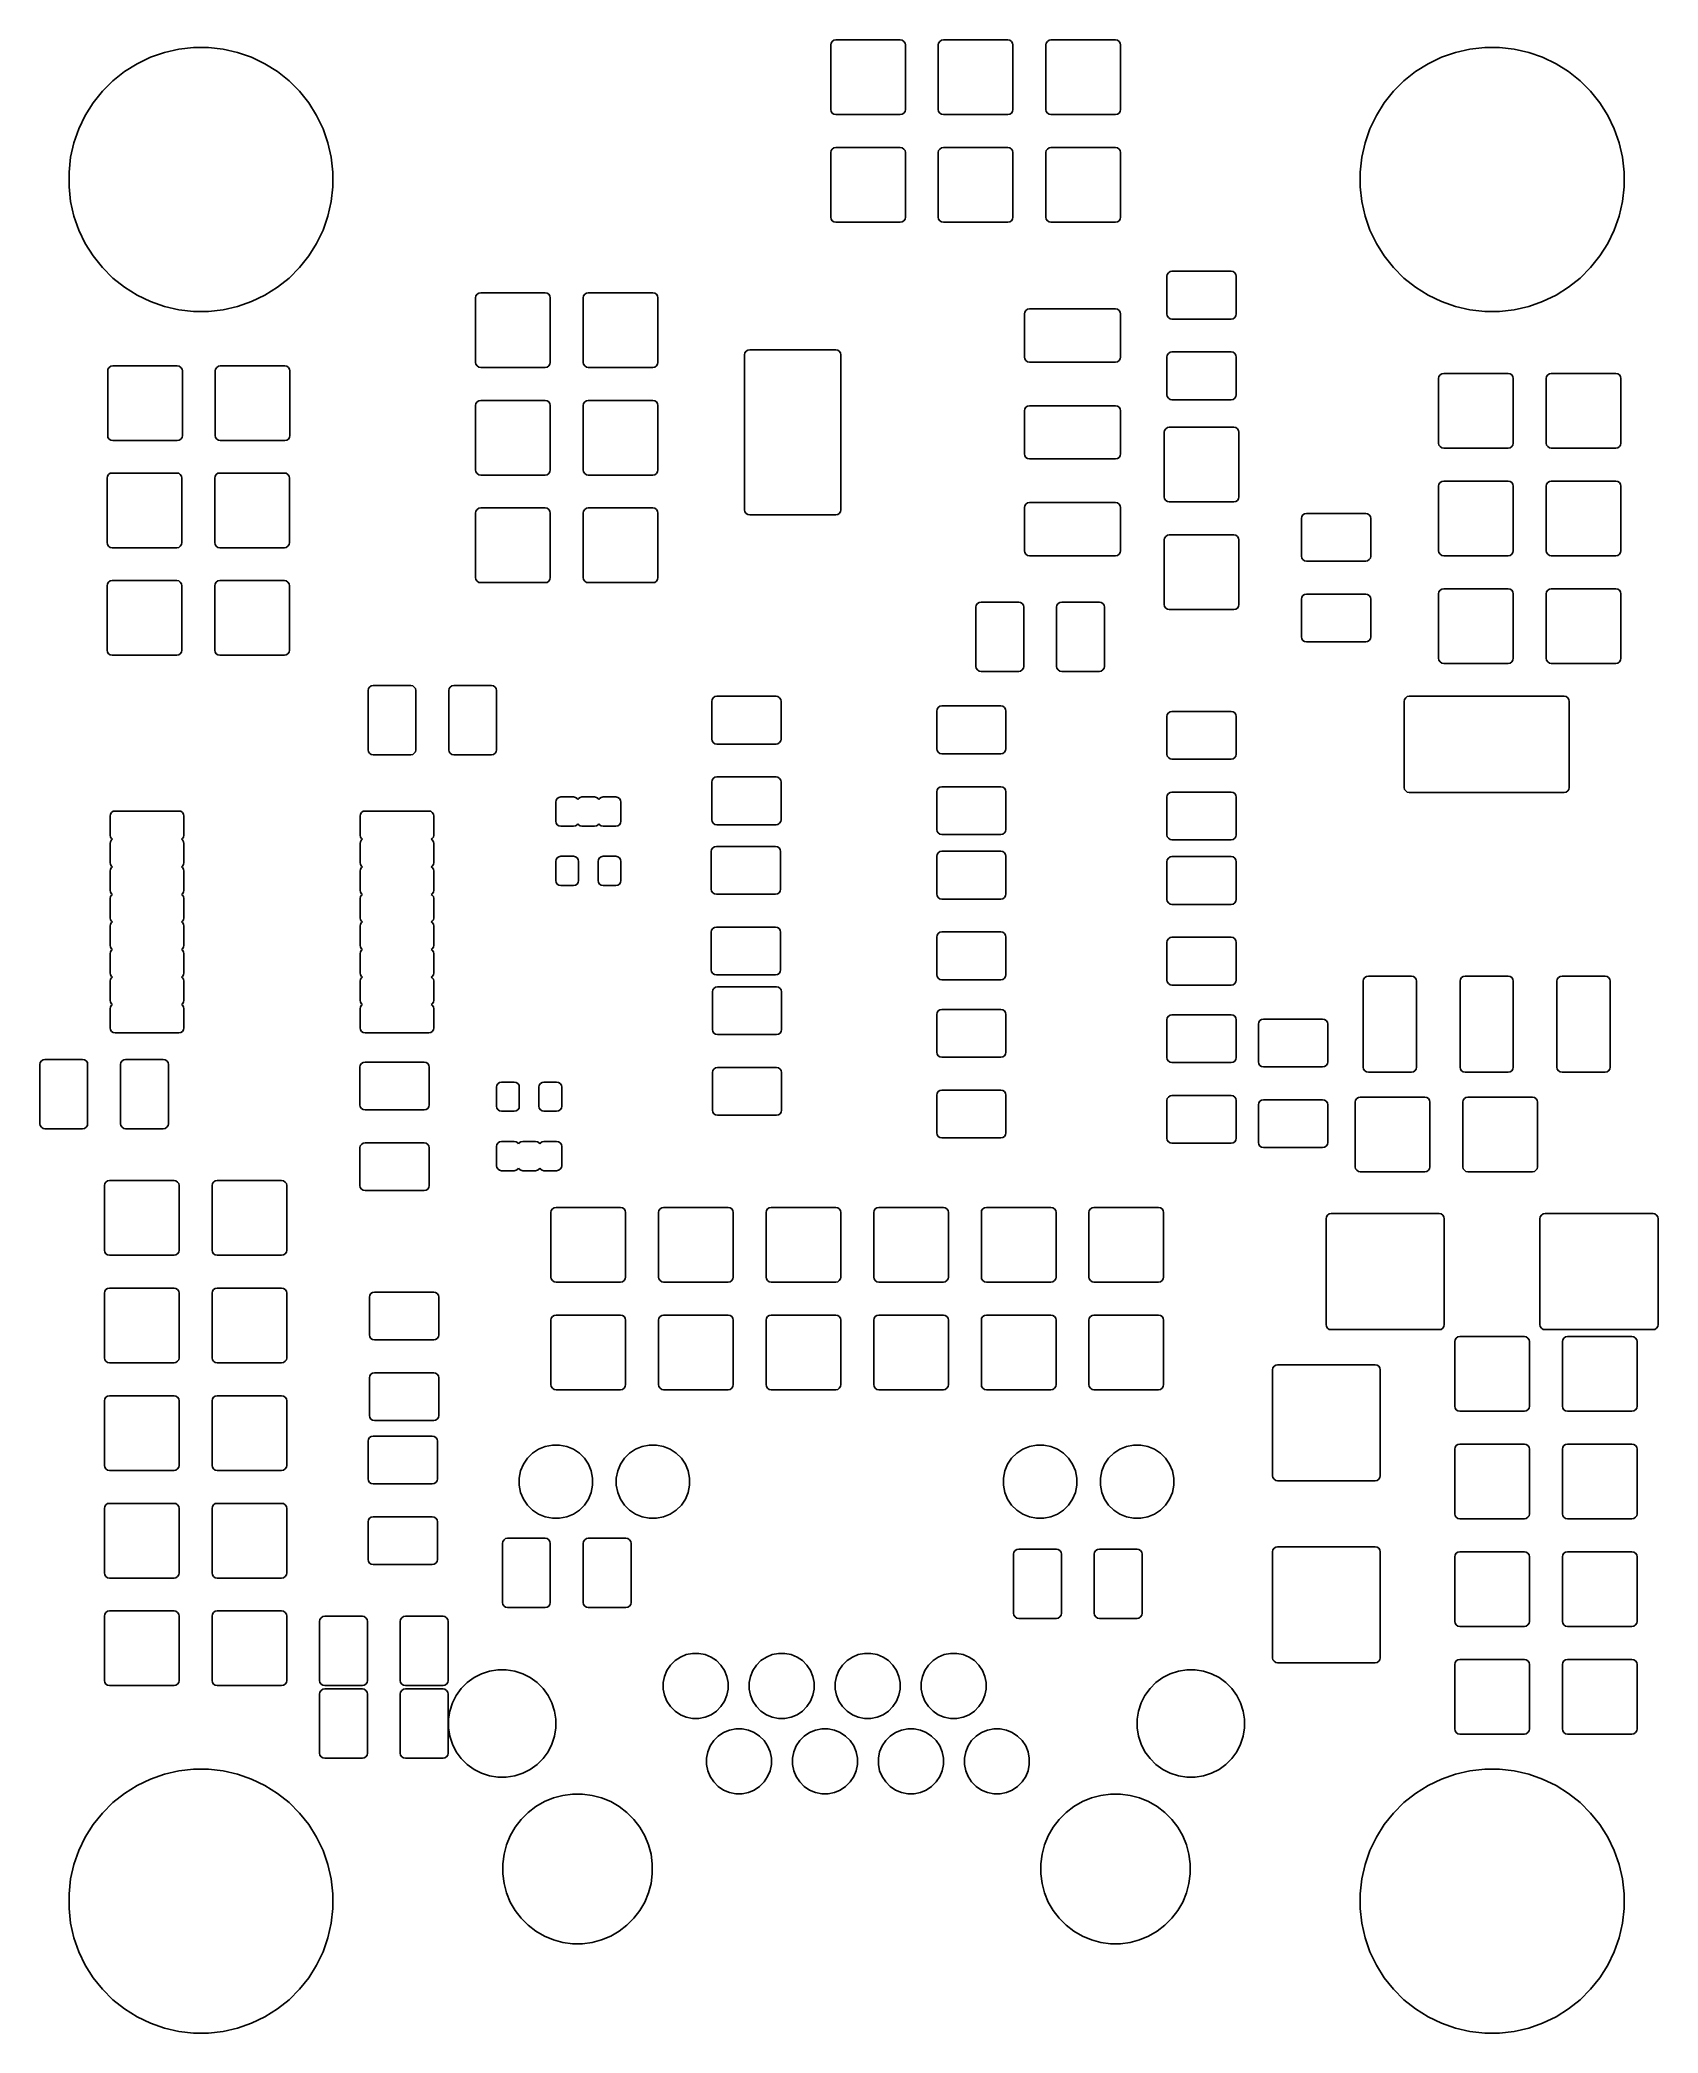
# Model space of a CAD drawing. Extents: x 0.05 to 1.55, y 0.08 to 1.93.
import ezdxf

# ---------------------------------------------------------------- set-up
doc = ezdxf.new("R2010")
doc.units = 0
doc.header["$MEASUREMENT"] = 0
doc.layers.add('BLACK', color=7, linetype='CONTINUOUS')

msp = doc.modelspace()

# ---------------------------------------------------------------- linework, layer by layer
at = {"layer": 'BLACK', "linetype": 'CONTINUOUS'}
for p, q in [((0.7853, 1.925), (0.7856, 1.9268)), ((0.7856, 1.9268), (0.7867, 1.9283)), ((0.7867, 1.9283), (0.7882, 1.9294)), ((0.7882, 1.9294), (0.79, 1.9297)), ((0.79, 1.9297), (0.85, 1.9297)), ((0.85, 1.9297), (0.8518, 1.9294)), ((0.8518, 1.9294), (0.8533, 1.9283)), ((0.8533, 1.9283), (0.8544, 1.9268)), ((0.8544, 1.9268), (0.8547, 1.925)), ((0.8853, 1.925), (0.8856, 1.9268)), ((0.8856, 1.9268), (0.8867, 1.9283)), ((0.8867, 1.9283), (0.8882, 1.9294)), ((0.8882, 1.9294), (0.89, 1.9297)), ((0.89, 1.9297), (0.95, 1.9297)), ((0.95, 1.9297), (0.9518, 1.9294)), ((0.9518, 1.9294), (0.9533, 1.9283)), ((0.9533, 1.9283), (0.9544, 1.9268)), ((0.9544, 1.9268), (0.9547, 1.925)), ((0.9853, 1.925), (0.9856, 1.9268)), ((0.9856, 1.9268), (0.9867, 1.9283)), ((0.9867, 1.9283), (0.9882, 1.9294)), ((0.9882, 1.9294), (0.99, 1.9297)), ((0.99, 1.9297), (1.05, 1.9297)), ((1.05, 1.9297), (1.0518, 1.9294)), ((1.0518, 1.9294), (1.0533, 1.9283)), ((1.0533, 1.9283), (1.0544, 1.9268)), ((1.0544, 1.9268), (1.0547, 1.925)), ((0.1406, 1.9075), (0.153, 1.9135)), ((0.153, 1.9135), (0.166, 1.918)), ((0.166, 1.918), (0.1794, 1.9211)), ((0.1794, 1.9211), (0.1931, 1.9226)), ((0.1931, 1.9226), (0.2069, 1.9226)), ((0.2069, 1.9226), (0.2206, 1.9211)), ((0.2206, 1.9211), (0.234, 1.918)), ((0.234, 1.918), (0.247, 1.9135)), ((0.247, 1.9135), (0.2594, 1.9075)), ((0.7853, 1.865), (0.7853, 1.925)), ((0.8547, 1.925), (0.8547, 1.865)), ((0.8853, 1.865), (0.8853, 1.925)), ((0.9547, 1.925), (0.9547, 1.865)), ((0.9853, 1.865), (0.9853, 1.925)), ((1.0547, 1.925), (1.0547, 1.865)), ((1.3406, 1.9075), (1.353, 1.9135)), ((1.353, 1.9135), (1.366, 1.918)), ((1.366, 1.918), (1.3794, 1.9211)), ((1.3794, 1.9211), (1.3931, 1.9226)), ((1.3931, 1.9226), (1.4069, 1.9226)), ((1.4069, 1.9226), (1.4206, 1.9211)), ((1.4206, 1.9211), (1.434, 1.918)), ((1.434, 1.918), (1.447, 1.9135)), ((1.447, 1.9135), (1.4594, 1.9075)), ((0.1084, 1.8819), (0.1181, 1.8916)), ((0.1181, 1.8916), (0.1289, 1.9002)), ((0.1289, 1.9002), (0.1406, 1.9075)), ((0.2594, 1.9075), (0.2711, 1.9002)), ((0.2711, 1.9002), (0.2819, 1.8916)), ((0.2819, 1.8916), (0.2916, 1.8819)), ((1.3084, 1.8819), (1.3181, 1.8916)), ((1.3181, 1.8916), (1.3289, 1.9002)), ((1.3289, 1.9002), (1.3406, 1.9075)), ((1.4594, 1.9075), (1.4711, 1.9002)), ((1.4711, 1.9002), (1.4819, 1.8916)), ((1.4819, 1.8916), (1.4916, 1.8819)), ((0.0925, 1.8594), (0.0998, 1.8711)), ((0.0998, 1.8711), (0.1084, 1.8819)), ((0.2916, 1.8819), (0.3002, 1.8711)), ((0.3002, 1.8711), (0.3075, 1.8594)), ((1.2925, 1.8594), (1.2998, 1.8711)), ((1.2998, 1.8711), (1.3084, 1.8819)), ((1.4916, 1.8819), (1.5002, 1.8711)), ((1.5002, 1.8711), (1.5075, 1.8594)), ((0.0865, 1.847), (0.0925, 1.8594)), ((0.3075, 1.8594), (0.3135, 1.847)), ((0.7856, 1.8632), (0.7853, 1.865)), ((0.7867, 1.8617), (0.7856, 1.8632)), ((0.7882, 1.8606), (0.7867, 1.8617)), ((0.79, 1.8603), (0.7882, 1.8606)), ((0.85, 1.8603), (0.79, 1.8603)), ((0.8518, 1.8606), (0.85, 1.8603)), ((0.8533, 1.8617), (0.8518, 1.8606)), ((0.8544, 1.8632), (0.8533, 1.8617)), ((0.8547, 1.865), (0.8544, 1.8632)), ((0.8856, 1.8632), (0.8853, 1.865)), ((0.8867, 1.8617), (0.8856, 1.8632)), ((0.8882, 1.8606), (0.8867, 1.8617)), ((0.89, 1.8603), (0.8882, 1.8606)), ((0.95, 1.8603), (0.89, 1.8603)), ((0.9518, 1.8606), (0.95, 1.8603)), ((0.9533, 1.8617), (0.9518, 1.8606)), ((0.9544, 1.8632), (0.9533, 1.8617)), ((0.9547, 1.865), (0.9544, 1.8632)), ((0.9856, 1.8632), (0.9853, 1.865)), ((0.9867, 1.8617), (0.9856, 1.8632)), ((0.9882, 1.8606), (0.9867, 1.8617)), ((0.99, 1.8603), (0.9882, 1.8606)), ((1.05, 1.8603), (0.99, 1.8603)), ((1.0518, 1.8606), (1.05, 1.8603)), ((1.0533, 1.8617), (1.0518, 1.8606)), ((1.0544, 1.8632), (1.0533, 1.8617)), ((1.0547, 1.865), (1.0544, 1.8632)), ((1.2865, 1.847), (1.2925, 1.8594)), ((1.5075, 1.8594), (1.5135, 1.847)), ((0.0789, 1.8206), (0.082, 1.834)), ((0.082, 1.834), (0.0865, 1.847)), ((0.3135, 1.847), (0.318, 1.834)), ((0.318, 1.834), (0.3211, 1.8206)), ((1.2789, 1.8206), (1.282, 1.834)), ((1.282, 1.834), (1.2865, 1.847)), ((1.5135, 1.847), (1.518, 1.834)), ((1.518, 1.834), (1.5211, 1.8206)), ((0.0774, 1.8069), (0.0789, 1.8206)), ((0.3211, 1.8206), (0.3226, 1.8069)), ((0.7853, 1.825), (0.7856, 1.8268)), ((0.7853, 1.765), (0.7853, 1.825)), ((0.7856, 1.8268), (0.7867, 1.8283)), ((0.7867, 1.8283), (0.7882, 1.8294)), ((0.7882, 1.8294), (0.79, 1.8297)), ((0.79, 1.8297), (0.85, 1.8297)), ((0.85, 1.8297), (0.8518, 1.8294)), ((0.8518, 1.8294), (0.8533, 1.8283)), ((0.8533, 1.8283), (0.8544, 1.8268)), ((0.8544, 1.8268), (0.8547, 1.825)), ((0.8547, 1.825), (0.8547, 1.765)), ((0.8853, 1.825), (0.8856, 1.8268)), ((0.8853, 1.765), (0.8853, 1.825)), ((0.8856, 1.8268), (0.8867, 1.8283)), ((0.8867, 1.8283), (0.8882, 1.8294)), ((0.8882, 1.8294), (0.89, 1.8297)), ((0.89, 1.8297), (0.95, 1.8297)), ((0.95, 1.8297), (0.9518, 1.8294)), ((0.9518, 1.8294), (0.9533, 1.8283)), ((0.9533, 1.8283), (0.9544, 1.8268)), ((0.9544, 1.8268), (0.9547, 1.825)), ((0.9547, 1.825), (0.9547, 1.765)), ((0.9853, 1.825), (0.9856, 1.8268)), ((0.9853, 1.765), (0.9853, 1.825)), ((0.9856, 1.8268), (0.9867, 1.8283)), ((0.9867, 1.8283), (0.9882, 1.8294)), ((0.9882, 1.8294), (0.99, 1.8297)), ((0.99, 1.8297), (1.05, 1.8297)), ((1.05, 1.8297), (1.0518, 1.8294)), ((1.0518, 1.8294), (1.0533, 1.8283)), ((1.0533, 1.8283), (1.0544, 1.8268)), ((1.0544, 1.8268), (1.0547, 1.825)), ((1.0547, 1.825), (1.0547, 1.765)), ((1.2774, 1.8069), (1.2789, 1.8206)), ((1.5211, 1.8206), (1.5226, 1.8069)), ((0.0774, 1.7931), (0.0774, 1.8069)), ((0.3226, 1.8069), (0.3226, 1.7931)), ((1.2774, 1.7931), (1.2774, 1.8069)), ((1.5226, 1.8069), (1.5226, 1.7931)), ((0.0789, 1.7794), (0.0774, 1.7931)), ((0.082, 1.766), (0.0789, 1.7794)), ((0.3211, 1.7794), (0.318, 1.766)), ((0.3226, 1.7931), (0.3211, 1.7794)), ((1.2789, 1.7794), (1.2774, 1.7931)), ((1.282, 1.766), (1.2789, 1.7794)), ((1.5211, 1.7794), (1.518, 1.766)), ((1.5226, 1.7931), (1.5211, 1.7794)), ((0.0865, 1.753), (0.082, 1.766)), ((0.318, 1.766), (0.3135, 1.753)), ((0.7856, 1.7632), (0.7853, 1.765)), ((0.7867, 1.7617), (0.7856, 1.7632)), ((0.7882, 1.7606), (0.7867, 1.7617)), ((0.79, 1.7603), (0.7882, 1.7606)), ((0.85, 1.7603), (0.79, 1.7603)), ((0.8518, 1.7606), (0.85, 1.7603)), ((0.8533, 1.7617), (0.8518, 1.7606)), ((0.8544, 1.7632), (0.8533, 1.7617)), ((0.8547, 1.765), (0.8544, 1.7632)), ((0.8856, 1.7632), (0.8853, 1.765)), ((0.8867, 1.7617), (0.8856, 1.7632)), ((0.8882, 1.7606), (0.8867, 1.7617)), ((0.89, 1.7603), (0.8882, 1.7606)), ((0.95, 1.7603), (0.89, 1.7603)), ((0.9518, 1.7606), (0.95, 1.7603)), ((0.9533, 1.7617), (0.9518, 1.7606)), ((0.9544, 1.7632), (0.9533, 1.7617)), ((0.9547, 1.765), (0.9544, 1.7632)), ((0.9856, 1.7632), (0.9853, 1.765)), ((0.9867, 1.7617), (0.9856, 1.7632)), ((0.9882, 1.7606), (0.9867, 1.7617)), ((0.99, 1.7603), (0.9882, 1.7606)), ((1.05, 1.7603), (0.99, 1.7603)), ((1.0518, 1.7606), (1.05, 1.7603)), ((1.0533, 1.7617), (1.0518, 1.7606)), ((1.0544, 1.7632), (1.0533, 1.7617)), ((1.0547, 1.765), (1.0544, 1.7632)), ((1.2865, 1.753), (1.282, 1.766)), ((1.518, 1.766), (1.5135, 1.753)), ((0.0925, 1.7406), (0.0865, 1.753)), ((0.3135, 1.753), (0.3075, 1.7406)), ((1.2925, 1.7406), (1.2865, 1.753)), ((1.5135, 1.753), (1.5075, 1.7406)), ((0.0998, 1.7289), (0.0925, 1.7406)), ((0.1084, 1.7181), (0.0998, 1.7289)), ((0.3002, 1.7289), (0.2916, 1.7181)), ((0.3075, 1.7406), (0.3002, 1.7289)), ((1.2998, 1.7289), (1.2925, 1.7406)), ((1.3084, 1.7181), (1.2998, 1.7289)), ((1.5002, 1.7289), (1.4916, 1.7181)), ((1.5075, 1.7406), (1.5002, 1.7289)), ((0.1181, 1.7084), (0.1084, 1.7181)), ((0.1289, 1.6998), (0.1181, 1.7084)), ((0.2819, 1.7084), (0.2711, 1.6998)), ((0.2916, 1.7181), (0.2819, 1.7084)), ((1.0978, 1.71), (1.0981, 1.7118)), ((1.0978, 1.675), (1.0978, 1.71)), ((1.0981, 1.7118), (1.0992, 1.7133)), ((1.0992, 1.7133), (1.1007, 1.7144)), ((1.1007, 1.7144), (1.1025, 1.7147)), ((1.1025, 1.7147), (1.1575, 1.7147)), ((1.1575, 1.7147), (1.1593, 1.7144)), ((1.1593, 1.7144), (1.1608, 1.7133)), ((1.1608, 1.7133), (1.1619, 1.7118)), ((1.1619, 1.7118), (1.1622, 1.71)), ((1.1622, 1.71), (1.1622, 1.675)), ((1.3181, 1.7084), (1.3084, 1.7181)), ((1.3289, 1.6998), (1.3181, 1.7084)), ((1.4819, 1.7084), (1.4711, 1.6998)), ((1.4916, 1.7181), (1.4819, 1.7084)), ((0.1406, 1.6925), (0.1289, 1.6998)), ((0.153, 1.6865), (0.1406, 1.6925)), ((0.166, 1.682), (0.153, 1.6865)), ((0.247, 1.6865), (0.234, 1.682)), ((0.2594, 1.6925), (0.247, 1.6865)), ((0.2711, 1.6998), (0.2594, 1.6925)), ((0.4553, 1.69), (0.4556, 1.6918)), ((0.4553, 1.63), (0.4553, 1.69)), ((0.4556, 1.6918), (0.4567, 1.6933)), ((0.4567, 1.6933), (0.4582, 1.6944)), ((0.4582, 1.6944), (0.46, 1.6947)), ((0.46, 1.6947), (0.52, 1.6947)), ((0.52, 1.6947), (0.5218, 1.6944)), ((0.5218, 1.6944), (0.5233, 1.6933)), ((0.5233, 1.6933), (0.5244, 1.6918)), ((0.5244, 1.6918), (0.5247, 1.69)), ((0.5247, 1.69), (0.5247, 1.63)), ((0.5553, 1.69), (0.5556, 1.6918)), ((0.5553, 1.63), (0.5553, 1.69)), ((0.5556, 1.6918), (0.5567, 1.6933)), ((0.5567, 1.6933), (0.5582, 1.6944)), ((0.5582, 1.6944), (0.56, 1.6947)), ((0.56, 1.6947), (0.62, 1.6947)), ((0.62, 1.6947), (0.6218, 1.6944)), ((0.6218, 1.6944), (0.6233, 1.6933)), ((0.6233, 1.6933), (0.6244, 1.6918)), ((0.6244, 1.6918), (0.6247, 1.69)), ((0.6247, 1.69), (0.6247, 1.63)), ((1.3406, 1.6925), (1.3289, 1.6998)), ((1.353, 1.6865), (1.3406, 1.6925)), ((1.366, 1.682), (1.353, 1.6865)), ((1.447, 1.6865), (1.434, 1.682)), ((1.4594, 1.6925), (1.447, 1.6865)), ((1.4711, 1.6998), (1.4594, 1.6925)), ((0.1794, 1.6789), (0.166, 1.682)), ((0.1931, 1.6774), (0.1794, 1.6789)), ((0.2069, 1.6774), (0.1931, 1.6774)), ((0.2206, 1.6789), (0.2069, 1.6774)), ((0.234, 1.682), (0.2206, 1.6789)), ((0.9653, 1.675), (0.9656, 1.6768)), ((0.9653, 1.635), (0.9653, 1.675)), ((0.9656, 1.6768), (0.9667, 1.6783)), ((0.9667, 1.6783), (0.9682, 1.6794)), ((0.9682, 1.6794), (0.97, 1.6797)), ((0.97, 1.6797), (1.05, 1.6797)), ((1.05, 1.6797), (1.0518, 1.6794)), ((1.0518, 1.6794), (1.0533, 1.6783)), ((1.0533, 1.6783), (1.0544, 1.6768)), ((1.0544, 1.6768), (1.0547, 1.675)), ((1.0547, 1.675), (1.0547, 1.635)), ((1.0981, 1.6732), (1.0978, 1.675)), ((1.0992, 1.6717), (1.0981, 1.6732)), ((1.1007, 1.6706), (1.0992, 1.6717)), ((1.1025, 1.6703), (1.1007, 1.6706)), ((1.1575, 1.6703), (1.1025, 1.6703)), ((1.1593, 1.6706), (1.1575, 1.6703)), ((1.1608, 1.6717), (1.1593, 1.6706)), ((1.1619, 1.6732), (1.1608, 1.6717)), ((1.1622, 1.675), (1.1619, 1.6732)), ((1.3794, 1.6789), (1.366, 1.682)), ((1.3931, 1.6774), (1.3794, 1.6789)), ((1.4069, 1.6774), (1.3931, 1.6774)), ((1.4206, 1.6789), (1.4069, 1.6774)), ((1.434, 1.682), (1.4206, 1.6789)), ((0.7053, 1.637), (0.7056, 1.6388)), ((0.7053, 1.493), (0.7053, 1.637)), ((0.7056, 1.6388), (0.7067, 1.6403)), ((0.7067, 1.6403), (0.7082, 1.6414)), ((0.7082, 1.6414), (0.71, 1.6417)), ((0.71, 1.6417), (0.79, 1.6417)), ((0.79, 1.6417), (0.7918, 1.6414)), ((0.7918, 1.6414), (0.7933, 1.6403)), ((0.7933, 1.6403), (0.7944, 1.6388)), ((0.7944, 1.6388), (0.7947, 1.637)), ((0.7947, 1.637), (0.7947, 1.493)), ((0.9656, 1.6332), (0.9653, 1.635)), ((0.9667, 1.6317), (0.9656, 1.6332)), ((0.9682, 1.6306), (0.9667, 1.6317)), ((0.97, 1.6303), (0.9682, 1.6306)), ((1.05, 1.6303), (0.97, 1.6303)), ((1.0518, 1.6306), (1.05, 1.6303)), ((1.0533, 1.6317), (1.0518, 1.6306)), ((1.0544, 1.6332), (1.0533, 1.6317)), ((1.0547, 1.635), (1.0544, 1.6332)), ((1.0978, 1.635), (1.0981, 1.6368)), ((1.0978, 1.6), (1.0978, 1.635)), ((1.0981, 1.6368), (1.0992, 1.6383)), ((1.0992, 1.6383), (1.1007, 1.6394)), ((1.1007, 1.6394), (1.1025, 1.6397)), ((1.1025, 1.6397), (1.1575, 1.6397)), ((1.1575, 1.6397), (1.1593, 1.6394)), ((1.1593, 1.6394), (1.1608, 1.6383)), ((1.1608, 1.6383), (1.1619, 1.6368)), ((1.1619, 1.6368), (1.1622, 1.635)), ((1.1622, 1.635), (1.1622, 1.6)), ((0.1133, 1.622), (0.1136, 1.6238)), ((0.1133, 1.562), (0.1133, 1.622)), ((0.1136, 1.6238), (0.1147, 1.6253)), ((0.1147, 1.6253), (0.1162, 1.6264)), ((0.1162, 1.6264), (0.118, 1.6267)), ((0.118, 1.6267), (0.178, 1.6267)), ((0.178, 1.6267), (0.1798, 1.6264)), ((0.1798, 1.6264), (0.1813, 1.6253)), ((0.1813, 1.6253), (0.1824, 1.6238)), ((0.1824, 1.6238), (0.1827, 1.622)), ((0.1827, 1.622), (0.1827, 1.562)), ((0.2133, 1.622), (0.2136, 1.6238)), ((0.2133, 1.562), (0.2133, 1.622)), ((0.2136, 1.6238), (0.2147, 1.6253)), ((0.2147, 1.6253), (0.2162, 1.6264)), ((0.2162, 1.6264), (0.218, 1.6267)), ((0.218, 1.6267), (0.278, 1.6267)), ((0.278, 1.6267), (0.2798, 1.6264)), ((0.2798, 1.6264), (0.2813, 1.6253)), ((0.2813, 1.6253), (0.2824, 1.6238)), ((0.2824, 1.6238), (0.2827, 1.622)), ((0.2827, 1.622), (0.2827, 1.562)), ((0.4556, 1.6282), (0.4553, 1.63)), ((0.4567, 1.6267), (0.4556, 1.6282)), ((0.4582, 1.6256), (0.4567, 1.6267)), ((0.46, 1.6253), (0.4582, 1.6256)), ((0.52, 1.6253), (0.46, 1.6253)), ((0.5218, 1.6256), (0.52, 1.6253)), ((0.5233, 1.6267), (0.5218, 1.6256)), ((0.5244, 1.6282), (0.5233, 1.6267)), ((0.5247, 1.63), (0.5244, 1.6282)), ((0.5556, 1.6282), (0.5553, 1.63)), ((0.5567, 1.6267), (0.5556, 1.6282)), ((0.5582, 1.6256), (0.5567, 1.6267)), ((0.56, 1.6253), (0.5582, 1.6256)), ((0.62, 1.6253), (0.56, 1.6253)), ((0.6218, 1.6256), (0.62, 1.6253)), ((0.6233, 1.6267), (0.6218, 1.6256)), ((0.6244, 1.6282), (0.6233, 1.6267)), ((0.6247, 1.63), (0.6244, 1.6282)), ((1.3503, 1.615), (1.3506, 1.6168)), ((1.3503, 1.555), (1.3503, 1.615)), ((1.3506, 1.6168), (1.3517, 1.6183)), ((1.3517, 1.6183), (1.3532, 1.6194)), ((1.3532, 1.6194), (1.355, 1.6197)), ((1.355, 1.6197), (1.415, 1.6197)), ((1.415, 1.6197), (1.4168, 1.6194)), ((1.4168, 1.6194), (1.4183, 1.6183)), ((1.4183, 1.6183), (1.4194, 1.6168)), ((1.4194, 1.6168), (1.4197, 1.615)), ((1.4197, 1.615), (1.4197, 1.555)), ((1.4503, 1.615), (1.4506, 1.6168)), ((1.4503, 1.555), (1.4503, 1.615)), ((1.4506, 1.6168), (1.4517, 1.6183)), ((1.4517, 1.6183), (1.4532, 1.6194)), ((1.4532, 1.6194), (1.455, 1.6197)), ((1.455, 1.6197), (1.515, 1.6197)), ((1.515, 1.6197), (1.5168, 1.6194)), ((1.5168, 1.6194), (1.5183, 1.6183)), ((1.5183, 1.6183), (1.5194, 1.6168)), ((1.5194, 1.6168), (1.5197, 1.615)), ((1.5197, 1.615), (1.5197, 1.555)), ((0.4556, 1.5918), (0.4567, 1.5933)), ((0.4567, 1.5933), (0.4582, 1.5944)), ((0.4582, 1.5944), (0.46, 1.5947)), ((0.46, 1.5947), (0.52, 1.5947)), ((0.52, 1.5947), (0.5218, 1.5944)), ((0.5218, 1.5944), (0.5233, 1.5933)), ((0.5233, 1.5933), (0.5244, 1.5918)), ((0.5556, 1.5918), (0.5567, 1.5933)), ((0.5567, 1.5933), (0.5582, 1.5944)), ((0.5582, 1.5944), (0.56, 1.5947)), ((0.56, 1.5947), (0.62, 1.5947)), ((0.62, 1.5947), (0.6218, 1.5944)), ((0.6218, 1.5944), (0.6233, 1.5933)), ((0.6233, 1.5933), (0.6244, 1.5918)), ((1.0981, 1.5982), (1.0978, 1.6)), ((1.0992, 1.5967), (1.0981, 1.5982)), ((1.1007, 1.5956), (1.0992, 1.5967)), ((1.1025, 1.5953), (1.1007, 1.5956)), ((1.1575, 1.5953), (1.1025, 1.5953)), ((1.1593, 1.5956), (1.1575, 1.5953)), ((1.1608, 1.5967), (1.1593, 1.5956)), ((1.1619, 1.5982), (1.1608, 1.5967)), ((1.1622, 1.6), (1.1619, 1.5982)), ((0.4553, 1.59), (0.4556, 1.5918)), ((0.4553, 1.53), (0.4553, 1.59)), ((0.5244, 1.5918), (0.5247, 1.59)), ((0.5247, 1.59), (0.5247, 1.53)), ((0.5553, 1.59), (0.5556, 1.5918)), ((0.5553, 1.53), (0.5553, 1.59)), ((0.6244, 1.5918), (0.6247, 1.59)), ((0.6247, 1.59), (0.6247, 1.53)), ((0.9653, 1.585), (0.9656, 1.5868)), ((0.9653, 1.545), (0.9653, 1.585)), ((0.9656, 1.5868), (0.9667, 1.5883)), ((0.9667, 1.5883), (0.9682, 1.5894)), ((0.9682, 1.5894), (0.97, 1.5897)), ((0.97, 1.5897), (1.05, 1.5897)), ((1.05, 1.5897), (1.0518, 1.5894)), ((1.0518, 1.5894), (1.0533, 1.5883)), ((1.0533, 1.5883), (1.0544, 1.5868)), ((1.0544, 1.5868), (1.0547, 1.585)), ((1.0547, 1.585), (1.0547, 1.545)), ((0.1136, 1.5602), (0.1133, 1.562)), ((0.1147, 1.5587), (0.1136, 1.5602)), ((0.1162, 1.5576), (0.1147, 1.5587)), ((0.118, 1.5573), (0.1162, 1.5576)), ((0.178, 1.5573), (0.118, 1.5573)), ((0.1798, 1.5576), (0.178, 1.5573)), ((0.1813, 1.5587), (0.1798, 1.5576)), ((0.1824, 1.5602), (0.1813, 1.5587)), ((0.1827, 1.562), (0.1824, 1.5602)), ((0.2136, 1.5602), (0.2133, 1.562)), ((0.2147, 1.5587), (0.2136, 1.5602)), ((0.2162, 1.5576), (0.2147, 1.5587)), ((0.218, 1.5573), (0.2162, 1.5576)), ((0.278, 1.5573), (0.218, 1.5573)), ((0.2798, 1.5576), (0.278, 1.5573)), ((0.2813, 1.5587), (0.2798, 1.5576)), ((0.2824, 1.5602), (0.2813, 1.5587)), ((0.2827, 1.562), (0.2824, 1.5602)), ((1.0953, 1.565), (1.0956, 1.5668)), ((1.0953, 1.505), (1.0953, 1.565)), ((1.0956, 1.5668), (1.0967, 1.5683)), ((1.0967, 1.5683), (1.0982, 1.5694)), ((1.0982, 1.5694), (1.1, 1.5697)), ((1.1, 1.5697), (1.16, 1.5697)), ((1.16, 1.5697), (1.1618, 1.5694)), ((1.1618, 1.5694), (1.1633, 1.5683)), ((1.1633, 1.5683), (1.1644, 1.5668)), ((1.1644, 1.5668), (1.1647, 1.565)), ((1.1647, 1.565), (1.1647, 1.505)), ((0.9656, 1.5432), (0.9653, 1.545)), ((0.9667, 1.5417), (0.9656, 1.5432)), ((0.9682, 1.5406), (0.9667, 1.5417)), ((0.97, 1.5403), (0.9682, 1.5406)), ((1.05, 1.5403), (0.97, 1.5403)), ((1.0518, 1.5406), (1.05, 1.5403)), ((1.0533, 1.5417), (1.0518, 1.5406)), ((1.0544, 1.5432), (1.0533, 1.5417)), ((1.0547, 1.545), (1.0544, 1.5432)), ((1.3506, 1.5532), (1.3503, 1.555)), ((1.3517, 1.5517), (1.3506, 1.5532)), ((1.3532, 1.5506), (1.3517, 1.5517)), ((1.355, 1.5503), (1.3532, 1.5506)), ((1.415, 1.5503), (1.355, 1.5503)), ((1.4168, 1.5506), (1.415, 1.5503)), ((1.4183, 1.5517), (1.4168, 1.5506)), ((1.4194, 1.5532), (1.4183, 1.5517)), ((1.4197, 1.555), (1.4194, 1.5532)), ((1.4506, 1.5532), (1.4503, 1.555)), ((1.4517, 1.5517), (1.4506, 1.5532)), ((1.4532, 1.5506), (1.4517, 1.5517)), ((1.455, 1.5503), (1.4532, 1.5506)), ((1.515, 1.5503), (1.455, 1.5503)), ((1.5168, 1.5506), (1.515, 1.5503)), ((1.5183, 1.5517), (1.5168, 1.5506)), ((1.5194, 1.5532), (1.5183, 1.5517)), ((1.5197, 1.555), (1.5194, 1.5532)), ((0.1128, 1.5225), (0.1131, 1.5243)), ((0.1128, 1.4625), (0.1128, 1.5225)), ((0.1131, 1.5243), (0.1142, 1.5258)), ((0.1142, 1.5258), (0.1157, 1.5269)), ((0.1157, 1.5269), (0.1175, 1.5272)), ((0.1175, 1.5272), (0.1775, 1.5272)), ((0.1775, 1.5272), (0.1793, 1.5269)), ((0.1793, 1.5269), (0.1808, 1.5258)), ((0.1808, 1.5258), (0.1819, 1.5243)), ((0.1819, 1.5243), (0.1822, 1.5225)), ((0.1822, 1.5225), (0.1822, 1.4625)), ((0.2128, 1.5225), (0.2131, 1.5243)), ((0.2128, 1.4625), (0.2128, 1.5225)), ((0.2131, 1.5243), (0.2142, 1.5258)), ((0.2142, 1.5258), (0.2157, 1.5269)), ((0.2157, 1.5269), (0.2175, 1.5272)), ((0.2175, 1.5272), (0.2775, 1.5272)), ((0.2775, 1.5272), (0.2793, 1.5269)), ((0.2793, 1.5269), (0.2808, 1.5258)), ((0.2808, 1.5258), (0.2819, 1.5243)), ((0.2819, 1.5243), (0.2822, 1.5225)), ((0.2822, 1.5225), (0.2822, 1.4625)), ((0.4556, 1.5282), (0.4553, 1.53)), ((0.4567, 1.5267), (0.4556, 1.5282)), ((0.4582, 1.5256), (0.4567, 1.5267)), ((0.46, 1.5253), (0.4582, 1.5256)), ((0.52, 1.5253), (0.46, 1.5253)), ((0.5218, 1.5256), (0.52, 1.5253)), ((0.5233, 1.5267), (0.5218, 1.5256)), ((0.5244, 1.5282), (0.5233, 1.5267)), ((0.5247, 1.53), (0.5244, 1.5282)), ((0.5556, 1.5282), (0.5553, 1.53)), ((0.5567, 1.5267), (0.5556, 1.5282)), ((0.5582, 1.5256), (0.5567, 1.5267)), ((0.56, 1.5253), (0.5582, 1.5256)), ((0.62, 1.5253), (0.56, 1.5253)), ((0.6218, 1.5256), (0.62, 1.5253)), ((0.6233, 1.5267), (0.6218, 1.5256)), ((0.6244, 1.5282), (0.6233, 1.5267)), ((0.6247, 1.53), (0.6244, 1.5282)), ((1.3517, 1.5183), (1.3532, 1.5194)), ((1.3532, 1.5194), (1.355, 1.5197)), ((1.355, 1.5197), (1.415, 1.5197)), ((1.415, 1.5197), (1.4168, 1.5194)), ((1.4168, 1.5194), (1.4183, 1.5183)), ((1.4517, 1.5183), (1.4532, 1.5194)), ((1.4532, 1.5194), (1.455, 1.5197)), ((1.455, 1.5197), (1.515, 1.5197)), ((1.515, 1.5197), (1.5168, 1.5194)), ((1.5168, 1.5194), (1.5183, 1.5183)), ((1.0956, 1.5032), (1.0953, 1.505)), ((1.0967, 1.5017), (1.0956, 1.5032)), ((1.0982, 1.5006), (1.0967, 1.5017)), ((1.1, 1.5003), (1.0982, 1.5006)), ((1.1618, 1.5006), (1.16, 1.5003)), ((1.1633, 1.5017), (1.1618, 1.5006)), ((1.1644, 1.5032), (1.1633, 1.5017)), ((1.1647, 1.505), (1.1644, 1.5032)), ((1.3503, 1.515), (1.3506, 1.5168)), ((1.3503, 1.455), (1.3503, 1.515)), ((1.3506, 1.5168), (1.3517, 1.5183)), ((1.4183, 1.5183), (1.4194, 1.5168)), ((1.4194, 1.5168), (1.4197, 1.515)), ((1.4197, 1.515), (1.4197, 1.455)), ((1.4503, 1.515), (1.4506, 1.5168)), ((1.4503, 1.455), (1.4503, 1.515)), ((1.4506, 1.5168), (1.4517, 1.5183)), ((1.5183, 1.5183), (1.5194, 1.5168)), ((1.5194, 1.5168), (1.5197, 1.515)), ((1.5197, 1.515), (1.5197, 1.455)), ((0.4553, 1.49), (0.4556, 1.4918)), ((0.4553, 1.43), (0.4553, 1.49)), ((0.4556, 1.4918), (0.4567, 1.4933)), ((0.4567, 1.4933), (0.4582, 1.4944)), ((0.4582, 1.4944), (0.46, 1.4947)), ((0.46, 1.4947), (0.52, 1.4947)), ((0.52, 1.4947), (0.5218, 1.4944)), ((0.5218, 1.4944), (0.5233, 1.4933)), ((0.5233, 1.4933), (0.5244, 1.4918)), ((0.5244, 1.4918), (0.5247, 1.49)), ((0.5247, 1.49), (0.5247, 1.43)), ((0.5553, 1.49), (0.5556, 1.4918)), ((0.5553, 1.43), (0.5553, 1.49)), ((0.5556, 1.4918), (0.5567, 1.4933)), ((0.5567, 1.4933), (0.5582, 1.4944)), ((0.5582, 1.4944), (0.56, 1.4947)), ((0.56, 1.4947), (0.62, 1.4947)), ((0.62, 1.4947), (0.6218, 1.4944)), ((0.6218, 1.4944), (0.6233, 1.4933)), ((0.6233, 1.4933), (0.6244, 1.4918)), ((0.6244, 1.4918), (0.6247, 1.49)), ((0.6247, 1.49), (0.6247, 1.43)), ((0.7056, 1.4912), (0.7053, 1.493)), ((0.7067, 1.4897), (0.7056, 1.4912)), ((0.7082, 1.4886), (0.7067, 1.4897)), ((0.71, 1.4883), (0.7082, 1.4886)), ((0.79, 1.4883), (0.71, 1.4883)), ((0.7918, 1.4886), (0.79, 1.4883)), ((0.7933, 1.4897), (0.7918, 1.4886)), ((0.7944, 1.4912), (0.7933, 1.4897)), ((0.7947, 1.493), (0.7944, 1.4912)), ((0.9653, 1.495), (0.9656, 1.4968)), ((0.9653, 1.455), (0.9653, 1.495)), ((0.9656, 1.4968), (0.9667, 1.4983)), ((0.9667, 1.4983), (0.9682, 1.4994)), ((0.9682, 1.4994), (0.97, 1.4997)), ((0.97, 1.4997), (1.05, 1.4997)), ((1.05, 1.4997), (1.0518, 1.4994)), ((1.0518, 1.4994), (1.0533, 1.4983)), ((1.0533, 1.4983), (1.0544, 1.4968)), ((1.0544, 1.4968), (1.0547, 1.495)), ((1.0547, 1.495), (1.0547, 1.455)), ((1.16, 1.5003), (1.1, 1.5003)), ((1.2228, 1.485), (1.2231, 1.4868)), ((1.2228, 1.45), (1.2228, 1.485)), ((1.2231, 1.4868), (1.2242, 1.4883)), ((1.2242, 1.4883), (1.2257, 1.4894)), ((1.2257, 1.4894), (1.2275, 1.4897)), ((1.2275, 1.4897), (1.2825, 1.4897)), ((1.2825, 1.4897), (1.2843, 1.4894)), ((1.2843, 1.4894), (1.2858, 1.4883)), ((1.2858, 1.4883), (1.2869, 1.4868)), ((1.2869, 1.4868), (1.2872, 1.485)), ((1.2872, 1.485), (1.2872, 1.45)), ((1.0953, 1.465), (1.0956, 1.4668)), ((1.0953, 1.405), (1.0953, 1.465)), ((1.0956, 1.4668), (1.0967, 1.4683)), ((1.0967, 1.4683), (1.0982, 1.4694)), ((1.0982, 1.4694), (1.1, 1.4697)), ((1.1, 1.4697), (1.16, 1.4697)), ((1.16, 1.4697), (1.1618, 1.4694)), ((1.1618, 1.4694), (1.1633, 1.4683)), ((1.1633, 1.4683), (1.1644, 1.4668)), ((1.1644, 1.4668), (1.1647, 1.465)), ((1.1647, 1.465), (1.1647, 1.405)), ((0.1131, 1.4607), (0.1128, 1.4625)), ((0.1142, 1.4592), (0.1131, 1.4607)), ((0.1157, 1.4581), (0.1142, 1.4592)), ((0.1175, 1.4578), (0.1157, 1.4581)), ((0.1775, 1.4578), (0.1175, 1.4578)), ((0.1793, 1.4581), (0.1775, 1.4578)), ((0.1808, 1.4592), (0.1793, 1.4581)), ((0.1819, 1.4607), (0.1808, 1.4592)), ((0.1822, 1.4625), (0.1819, 1.4607)), ((0.2131, 1.4607), (0.2128, 1.4625)), ((0.2142, 1.4592), (0.2131, 1.4607)), ((0.2157, 1.4581), (0.2142, 1.4592)), ((0.2175, 1.4578), (0.2157, 1.4581)), ((0.2775, 1.4578), (0.2175, 1.4578)), ((0.2793, 1.4581), (0.2775, 1.4578)), ((0.2808, 1.4592), (0.2793, 1.4581)), ((0.2819, 1.4607), (0.2808, 1.4592)), ((0.2822, 1.4625), (0.2819, 1.4607)), ((0.9656, 1.4532), (0.9653, 1.455)), ((0.9667, 1.4517), (0.9656, 1.4532)), ((0.9682, 1.4506), (0.9667, 1.4517)), ((0.97, 1.4503), (0.9682, 1.4506)), ((1.05, 1.4503), (0.97, 1.4503)), ((1.0518, 1.4506), (1.05, 1.4503)), ((1.0533, 1.4517), (1.0518, 1.4506)), ((1.0544, 1.4532), (1.0533, 1.4517)), ((1.0547, 1.455), (1.0544, 1.4532)), ((1.2231, 1.4482), (1.2228, 1.45)), ((1.2242, 1.4467), (1.2231, 1.4482)), ((1.2257, 1.4456), (1.2242, 1.4467)), ((1.2275, 1.4453), (1.2257, 1.4456)), ((1.2825, 1.4453), (1.2275, 1.4453)), ((1.2843, 1.4456), (1.2825, 1.4453)), ((1.2858, 1.4467), (1.2843, 1.4456)), ((1.2869, 1.4482), (1.2858, 1.4467)), ((1.2872, 1.45), (1.2869, 1.4482)), ((1.3506, 1.4532), (1.3503, 1.455)), ((1.3517, 1.4517), (1.3506, 1.4532)), ((1.3532, 1.4506), (1.3517, 1.4517)), ((1.355, 1.4503), (1.3532, 1.4506)), ((1.415, 1.4503), (1.355, 1.4503)), ((1.4168, 1.4506), (1.415, 1.4503)), ((1.4183, 1.4517), (1.4168, 1.4506)), ((1.4194, 1.4532), (1.4183, 1.4517)), ((1.4197, 1.455), (1.4194, 1.4532)), ((1.4506, 1.4532), (1.4503, 1.455)), ((1.4517, 1.4517), (1.4506, 1.4532)), ((1.4532, 1.4506), (1.4517, 1.4517)), ((1.455, 1.4503), (1.4532, 1.4506)), ((1.515, 1.4503), (1.455, 1.4503)), ((1.5168, 1.4506), (1.515, 1.4503)), ((1.5183, 1.4517), (1.5168, 1.4506)), ((1.5194, 1.4532), (1.5183, 1.4517)), ((1.5197, 1.455), (1.5194, 1.4532)), ((0.1142, 1.4258), (0.1157, 1.4269)), ((0.1157, 1.4269), (0.1175, 1.4272)), ((0.1175, 1.4272), (0.1775, 1.4272)), ((0.1775, 1.4272), (0.1793, 1.4269)), ((0.1793, 1.4269), (0.1808, 1.4258)), ((0.2142, 1.4258), (0.2157, 1.4269)), ((0.2157, 1.4269), (0.2175, 1.4272)), ((0.2175, 1.4272), (0.2775, 1.4272)), ((0.2775, 1.4272), (0.2793, 1.4269)), ((0.2793, 1.4269), (0.2808, 1.4258)), ((0.4556, 1.4282), (0.4553, 1.43)), ((0.4567, 1.4267), (0.4556, 1.4282)), ((0.4582, 1.4256), (0.4567, 1.4267)), ((0.5233, 1.4267), (0.5218, 1.4256)), ((0.5244, 1.4282), (0.5233, 1.4267)), ((0.5247, 1.43), (0.5244, 1.4282)), ((0.5556, 1.4282), (0.5553, 1.43)), ((0.5567, 1.4267), (0.5556, 1.4282)), ((0.5582, 1.4256), (0.5567, 1.4267)), ((0.6233, 1.4267), (0.6218, 1.4256)), ((0.6244, 1.4282), (0.6233, 1.4267)), ((0.6247, 1.43), (0.6244, 1.4282)), ((0.1128, 1.4225), (0.1131, 1.4243)), ((0.1128, 1.3625), (0.1128, 1.4225)), ((0.1131, 1.4243), (0.1142, 1.4258)), ((0.1808, 1.4258), (0.1819, 1.4243)), ((0.1819, 1.4243), (0.1822, 1.4225)), ((0.1822, 1.4225), (0.1822, 1.3625)), ((0.2128, 1.4225), (0.2131, 1.4243)), ((0.2128, 1.3625), (0.2128, 1.4225)), ((0.2131, 1.4243), (0.2142, 1.4258)), ((0.2808, 1.4258), (0.2819, 1.4243)), ((0.2819, 1.4243), (0.2822, 1.4225)), ((0.2822, 1.4225), (0.2822, 1.3625)), ((0.46, 1.4253), (0.4582, 1.4256)), ((0.52, 1.4253), (0.46, 1.4253)), ((0.5218, 1.4256), (0.52, 1.4253)), ((0.56, 1.4253), (0.5582, 1.4256)), ((0.62, 1.4253), (0.56, 1.4253)), ((0.6218, 1.4256), (0.62, 1.4253)), ((1.2228, 1.41), (1.2231, 1.4118)), ((1.2228, 1.375), (1.2228, 1.41)), ((1.2231, 1.4118), (1.2242, 1.4133)), ((1.2242, 1.4133), (1.2257, 1.4144)), ((1.2257, 1.4144), (1.2275, 1.4147)), ((1.2275, 1.4147), (1.2825, 1.4147)), ((1.2825, 1.4147), (1.2843, 1.4144)), ((1.2843, 1.4144), (1.2858, 1.4133)), ((1.2858, 1.4133), (1.2869, 1.4118)), ((1.2869, 1.4118), (1.2872, 1.41)), ((1.2872, 1.41), (1.2872, 1.375)), ((1.3503, 1.415), (1.3506, 1.4168)), ((1.3503, 1.355), (1.3503, 1.415)), ((1.3506, 1.4168), (1.3517, 1.4183)), ((1.3517, 1.4183), (1.3532, 1.4194)), ((1.3532, 1.4194), (1.355, 1.4197)), ((1.355, 1.4197), (1.415, 1.4197)), ((1.415, 1.4197), (1.4168, 1.4194)), ((1.4168, 1.4194), (1.4183, 1.4183)), ((1.4183, 1.4183), (1.4194, 1.4168)), ((1.4194, 1.4168), (1.4197, 1.415)), ((1.4197, 1.415), (1.4197, 1.355)), ((1.4503, 1.415), (1.4506, 1.4168)), ((1.4503, 1.355), (1.4503, 1.415)), ((1.4506, 1.4168), (1.4517, 1.4183)), ((1.4517, 1.4183), (1.4532, 1.4194)), ((1.4532, 1.4194), (1.455, 1.4197)), ((1.455, 1.4197), (1.515, 1.4197)), ((1.515, 1.4197), (1.5168, 1.4194)), ((1.5168, 1.4194), (1.5183, 1.4183)), ((1.5183, 1.4183), (1.5194, 1.4168)), ((1.5194, 1.4168), (1.5197, 1.415)), ((1.5197, 1.415), (1.5197, 1.355)), ((0.9203, 1.4025), (0.9206, 1.4043)), ((0.9203, 1.3475), (0.9203, 1.4025)), ((0.9206, 1.4043), (0.9217, 1.4058)), ((0.9217, 1.4058), (0.9232, 1.4069)), ((0.9232, 1.4069), (0.925, 1.4072)), ((0.925, 1.4072), (0.96, 1.4072)), ((0.96, 1.4072), (0.9618, 1.4069)), ((0.9618, 1.4069), (0.9633, 1.4058)), ((0.9633, 1.4058), (0.9644, 1.4043)), ((0.9644, 1.4043), (0.9647, 1.4025)), ((0.9647, 1.4025), (0.9647, 1.3475)), ((0.9953, 1.4025), (0.9956, 1.4043)), ((0.9953, 1.3475), (0.9953, 1.4025)), ((0.9956, 1.4043), (0.9967, 1.4058)), ((0.9967, 1.4058), (0.9982, 1.4069)), ((0.9982, 1.4069), (1, 1.4072)), ((1, 1.4072), (1.035, 1.4072)), ((1.035, 1.4072), (1.0368, 1.4069)), ((1.0368, 1.4069), (1.0383, 1.4058)), ((1.0383, 1.4058), (1.0394, 1.4043)), ((1.0394, 1.4043), (1.0397, 1.4025)), ((1.0397, 1.4025), (1.0397, 1.3475)), ((1.0956, 1.4032), (1.0953, 1.405)), ((1.0967, 1.4017), (1.0956, 1.4032)), ((1.0982, 1.4006), (1.0967, 1.4017)), ((1.1, 1.4003), (1.0982, 1.4006)), ((1.16, 1.4003), (1.1, 1.4003)), ((1.1618, 1.4006), (1.16, 1.4003)), ((1.1633, 1.4017), (1.1618, 1.4006)), ((1.1644, 1.4032), (1.1633, 1.4017)), ((1.1647, 1.405), (1.1644, 1.4032)), ((1.2231, 1.3732), (1.2228, 1.375)), ((1.2242, 1.3717), (1.2231, 1.3732)), ((1.2257, 1.3706), (1.2242, 1.3717)), ((1.2858, 1.3717), (1.2843, 1.3706)), ((1.2869, 1.3732), (1.2858, 1.3717)), ((1.2872, 1.375), (1.2869, 1.3732)), ((0.1131, 1.3607), (0.1128, 1.3625)), ((0.1142, 1.3592), (0.1131, 1.3607)), ((0.1157, 1.3581), (0.1142, 1.3592)), ((0.1175, 1.3578), (0.1157, 1.3581)), ((0.1775, 1.3578), (0.1175, 1.3578)), ((0.1793, 1.3581), (0.1775, 1.3578)), ((0.1808, 1.3592), (0.1793, 1.3581)), ((0.1819, 1.3607), (0.1808, 1.3592)), ((0.1822, 1.3625), (0.1819, 1.3607)), ((0.2131, 1.3607), (0.2128, 1.3625)), ((0.2142, 1.3592), (0.2131, 1.3607)), ((0.2157, 1.3581), (0.2142, 1.3592)), ((0.2175, 1.3578), (0.2157, 1.3581)), ((0.2775, 1.3578), (0.2175, 1.3578)), ((0.2793, 1.3581), (0.2775, 1.3578)), ((0.2808, 1.3592), (0.2793, 1.3581)), ((0.2819, 1.3607), (0.2808, 1.3592)), ((0.2822, 1.3625), (0.2819, 1.3607)), ((1.2275, 1.3703), (1.2257, 1.3706)), ((1.2825, 1.3703), (1.2275, 1.3703)), ((1.2843, 1.3706), (1.2825, 1.3703)), ((1.3506, 1.3532), (1.3503, 1.355)), ((1.3517, 1.3517), (1.3506, 1.3532)), ((1.4194, 1.3532), (1.4183, 1.3517)), ((1.4197, 1.355), (1.4194, 1.3532)), ((1.4506, 1.3532), (1.4503, 1.355)), ((1.4517, 1.3517), (1.4506, 1.3532)), ((1.5194, 1.3532), (1.5183, 1.3517)), ((1.5197, 1.355), (1.5194, 1.3532)), ((0.9206, 1.3457), (0.9203, 1.3475)), ((0.9217, 1.3442), (0.9206, 1.3457)), ((0.9232, 1.3431), (0.9217, 1.3442)), ((0.925, 1.3428), (0.9232, 1.3431)), ((0.96, 1.3428), (0.925, 1.3428)), ((0.9618, 1.3431), (0.96, 1.3428)), ((0.9633, 1.3442), (0.9618, 1.3431)), ((0.9644, 1.3457), (0.9633, 1.3442)), ((0.9647, 1.3475), (0.9644, 1.3457)), ((0.9956, 1.3457), (0.9953, 1.3475)), ((0.9967, 1.3442), (0.9956, 1.3457)), ((0.9982, 1.3431), (0.9967, 1.3442)), ((1, 1.3428), (0.9982, 1.3431)), ((1.035, 1.3428), (1, 1.3428)), ((1.0368, 1.3431), (1.035, 1.3428)), ((1.0383, 1.3442), (1.0368, 1.3431)), ((1.0394, 1.3457), (1.0383, 1.3442)), ((1.0397, 1.3475), (1.0394, 1.3457)), ((1.3532, 1.3506), (1.3517, 1.3517)), ((1.355, 1.3503), (1.3532, 1.3506)), ((1.415, 1.3503), (1.355, 1.3503)), ((1.4168, 1.3506), (1.415, 1.3503)), ((1.4183, 1.3517), (1.4168, 1.3506)), ((1.4532, 1.3506), (1.4517, 1.3517)), ((1.455, 1.3503), (1.4532, 1.3506)), ((1.515, 1.3503), (1.455, 1.3503)), ((1.5168, 1.3506), (1.515, 1.3503)), ((1.5183, 1.3517), (1.5168, 1.3506)), ((0.3553, 1.325), (0.3556, 1.3268)), ((0.3553, 1.27), (0.3553, 1.325)), ((0.3556, 1.3268), (0.3567, 1.3283)), ((0.3567, 1.3283), (0.3582, 1.3294)), ((0.3582, 1.3294), (0.36, 1.3297)), ((0.36, 1.3297), (0.395, 1.3297)), ((0.395, 1.3297), (0.3968, 1.3294)), ((0.3968, 1.3294), (0.3983, 1.3283)), ((0.3983, 1.3283), (0.3994, 1.3268)), ((0.3994, 1.3268), (0.3997, 1.325)), ((0.3997, 1.325), (0.3997, 1.27)), ((0.4303, 1.325), (0.4306, 1.3268)), ((0.4303, 1.27), (0.4303, 1.325)), ((0.4306, 1.3268), (0.4317, 1.3283)), ((0.4317, 1.3283), (0.4332, 1.3294)), ((0.4332, 1.3294), (0.435, 1.3297)), ((0.435, 1.3297), (0.47, 1.3297)), ((0.47, 1.3297), (0.4718, 1.3294)), ((0.4718, 1.3294), (0.4733, 1.3283)), ((0.4733, 1.3283), (0.4744, 1.3268)), ((0.4744, 1.3268), (0.4747, 1.325)), ((0.4747, 1.325), (0.4747, 1.27)), ((0.6748, 1.315), (0.6751, 1.3168)), ((0.6751, 1.3168), (0.6762, 1.3183)), ((0.6762, 1.3183), (0.6777, 1.3194)), ((0.6777, 1.3194), (0.6795, 1.3197)), ((0.6795, 1.3197), (0.7345, 1.3197)), ((0.7345, 1.3197), (0.7363, 1.3194)), ((0.7363, 1.3194), (0.7378, 1.3183)), ((0.7378, 1.3183), (0.7389, 1.3168)), ((0.7389, 1.3168), (0.7392, 1.315)), ((1.3183, 1.315), (1.3186, 1.3168)), ((1.3186, 1.3168), (1.3197, 1.3183)), ((1.3197, 1.3183), (1.3212, 1.3194)), ((1.3212, 1.3194), (1.323, 1.3197)), ((1.323, 1.3197), (1.467, 1.3197)), ((1.467, 1.3197), (1.4688, 1.3194)), ((1.4688, 1.3194), (1.4703, 1.3183)), ((1.4703, 1.3183), (1.4714, 1.3168)), ((1.4714, 1.3168), (1.4717, 1.315)), ((0.6748, 1.28), (0.6748, 1.315)), ((0.7392, 1.315), (0.7392, 1.28)), ((0.8838, 1.306), (0.8841, 1.3078)), ((0.8838, 1.271), (0.8838, 1.306)), ((0.8841, 1.3078), (0.8852, 1.3093)), ((0.8852, 1.3093), (0.8867, 1.3104)), ((0.8867, 1.3104), (0.8885, 1.3107)), ((0.8885, 1.3107), (0.9435, 1.3107)), ((0.9435, 1.3107), (0.9453, 1.3104)), ((0.9453, 1.3104), (0.9468, 1.3093)), ((0.9468, 1.3093), (0.9479, 1.3078)), ((0.9479, 1.3078), (0.9482, 1.306)), ((0.9482, 1.306), (0.9482, 1.271)), ((1.0978, 1.301), (1.0981, 1.3028)), ((1.0978, 1.266), (1.0978, 1.301)), ((1.0981, 1.3028), (1.0992, 1.3043)), ((1.0992, 1.3043), (1.1007, 1.3054)), ((1.1007, 1.3054), (1.1025, 1.3057)), ((1.1025, 1.3057), (1.1575, 1.3057)), ((1.1575, 1.3057), (1.1593, 1.3054)), ((1.1593, 1.3054), (1.1608, 1.3043)), ((1.1608, 1.3043), (1.1619, 1.3028)), ((1.1619, 1.3028), (1.1622, 1.301)), ((1.1622, 1.301), (1.1622, 1.266)), ((1.3183, 1.235), (1.3183, 1.315)), ((1.4717, 1.315), (1.4717, 1.235)), ((0.6751, 1.2782), (0.6748, 1.28)), ((0.6762, 1.2767), (0.6751, 1.2782)), ((0.7389, 1.2782), (0.7378, 1.2767)), ((0.7392, 1.28), (0.7389, 1.2782)), ((0.3556, 1.2682), (0.3553, 1.27)), ((0.3567, 1.2667), (0.3556, 1.2682)), ((0.3582, 1.2656), (0.3567, 1.2667)), ((0.36, 1.2653), (0.3582, 1.2656)), ((0.395, 1.2653), (0.36, 1.2653)), ((0.3968, 1.2656), (0.395, 1.2653)), ((0.3983, 1.2667), (0.3968, 1.2656)), ((0.3994, 1.2682), (0.3983, 1.2667)), ((0.3997, 1.27), (0.3994, 1.2682)), ((0.4306, 1.2682), (0.4303, 1.27)), ((0.4317, 1.2667), (0.4306, 1.2682)), ((0.4332, 1.2656), (0.4317, 1.2667)), ((0.435, 1.2653), (0.4332, 1.2656)), ((0.47, 1.2653), (0.435, 1.2653)), ((0.4718, 1.2656), (0.47, 1.2653)), ((0.4733, 1.2667), (0.4718, 1.2656)), ((0.4744, 1.2682), (0.4733, 1.2667)), ((0.4747, 1.27), (0.4744, 1.2682)), ((0.6777, 1.2756), (0.6762, 1.2767)), ((0.6795, 1.2753), (0.6777, 1.2756)), ((0.7345, 1.2753), (0.6795, 1.2753)), ((0.7363, 1.2756), (0.7345, 1.2753)), ((0.7378, 1.2767), (0.7363, 1.2756)), ((0.8841, 1.2692), (0.8838, 1.271)), ((0.8852, 1.2677), (0.8841, 1.2692)), ((0.8867, 1.2666), (0.8852, 1.2677)), ((0.8885, 1.2663), (0.8867, 1.2666)), ((0.9435, 1.2663), (0.8885, 1.2663)), ((0.9453, 1.2666), (0.9435, 1.2663)), ((0.9468, 1.2677), (0.9453, 1.2666)), ((0.9479, 1.2692), (0.9468, 1.2677)), ((0.9482, 1.271), (0.9479, 1.2692)), ((1.0981, 1.2642), (1.0978, 1.266)), ((1.0992, 1.2627), (1.0981, 1.2642)), ((1.1007, 1.2616), (1.0992, 1.2627)), ((1.1025, 1.2613), (1.1007, 1.2616)), ((1.1575, 1.2613), (1.1025, 1.2613)), ((1.1593, 1.2616), (1.1575, 1.2613)), ((1.1608, 1.2627), (1.1593, 1.2616)), ((1.1619, 1.2642), (1.1608, 1.2627)), ((1.1622, 1.266), (1.1619, 1.2642)), ((0.6748, 1.24), (0.6751, 1.2418)), ((0.6751, 1.2418), (0.6762, 1.2433)), ((0.6762, 1.2433), (0.6777, 1.2444)), ((0.6777, 1.2444), (0.6795, 1.2447)), ((0.6795, 1.2447), (0.7345, 1.2447)), ((0.7345, 1.2447), (0.7363, 1.2444)), ((0.7363, 1.2444), (0.7378, 1.2433)), ((0.7378, 1.2433), (0.7389, 1.2418)), ((0.7389, 1.2418), (0.7392, 1.24)), ((0.5297, 1.2214), (0.53, 1.2233)), ((0.53, 1.2233), (0.5311, 1.2248)), ((0.5311, 1.2248), (0.5326, 1.2258)), ((0.5326, 1.2258), (0.5344, 1.2262)), ((0.5344, 1.2262), (0.5462, 1.2262)), ((0.5462, 1.2262), (0.548, 1.2258)), ((0.548, 1.2258), (0.5495, 1.2248)), ((0.5495, 1.2248), (0.5502, 1.2239)), ((0.5502, 1.2239), (0.5508, 1.2248)), ((0.5508, 1.2248), (0.5523, 1.2258)), ((0.5523, 1.2258), (0.5541, 1.2262)), ((0.5541, 1.2262), (0.5659, 1.2262)), ((0.5659, 1.2262), (0.5677, 1.2258)), ((0.5677, 1.2258), (0.5692, 1.2248)), ((0.5692, 1.2248), (0.5698, 1.2239)), ((0.5698, 1.2239), (0.5705, 1.2248)), ((0.5705, 1.2248), (0.572, 1.2258)), ((0.572, 1.2258), (0.5738, 1.2262)), ((0.5738, 1.2262), (0.5856, 1.2262)), ((0.5856, 1.2262), (0.5874, 1.2258)), ((0.5874, 1.2258), (0.5889, 1.2248)), ((0.5889, 1.2248), (0.59, 1.2233)), ((0.59, 1.2233), (0.5903, 1.2214)), ((0.6748, 1.205), (0.6748, 1.24)), ((0.7392, 1.24), (0.7392, 1.205)), ((0.8838, 1.231), (0.8841, 1.2328)), ((0.8838, 1.196), (0.8838, 1.231)), ((0.8841, 1.2328), (0.8852, 1.2343)), ((0.8852, 1.2343), (0.8867, 1.2354)), ((0.8867, 1.2354), (0.8885, 1.2357)), ((0.8885, 1.2357), (0.9435, 1.2357)), ((0.9435, 1.2357), (0.9453, 1.2354)), ((0.9453, 1.2354), (0.9468, 1.2343)), ((0.9468, 1.2343), (0.9479, 1.2328)), ((0.9479, 1.2328), (0.9482, 1.231)), ((0.9482, 1.231), (0.9482, 1.196)), ((1.0978, 1.226), (1.0981, 1.2278)), ((1.0978, 1.191), (1.0978, 1.226)), ((1.0981, 1.2278), (1.0992, 1.2293)), ((1.0992, 1.2293), (1.1007, 1.2304)), ((1.1007, 1.2304), (1.1025, 1.2307)), ((1.1025, 1.2307), (1.1575, 1.2307)), ((1.1575, 1.2307), (1.1593, 1.2304)), ((1.1593, 1.2304), (1.1608, 1.2293)), ((1.1608, 1.2293), (1.1619, 1.2278)), ((1.1619, 1.2278), (1.1622, 1.226)), ((1.1622, 1.226), (1.1622, 1.191)), ((1.3186, 1.2332), (1.3183, 1.235)), ((1.3197, 1.2317), (1.3186, 1.2332)), ((1.3212, 1.2306), (1.3197, 1.2317)), ((1.323, 1.2303), (1.3212, 1.2306)), ((1.467, 1.2303), (1.323, 1.2303)), ((1.4688, 1.2306), (1.467, 1.2303)), ((1.4703, 1.2317), (1.4688, 1.2306)), ((1.4714, 1.2332), (1.4703, 1.2317)), ((1.4717, 1.235), (1.4714, 1.2332)), ((0.1156, 1.2084), (0.116, 1.2102)), ((0.1156, 1.1907), (0.1156, 1.2084)), ((0.116, 1.2102), (0.117, 1.2118)), ((0.117, 1.2118), (0.1185, 1.2128)), ((0.1185, 1.2128), (0.1203, 1.2131)), ((0.1203, 1.2131), (0.1794, 1.2131)), ((0.1794, 1.2131), (0.1812, 1.2128)), ((0.1812, 1.2128), (0.1827, 1.2118)), ((0.1827, 1.2118), (0.1838, 1.2102)), ((0.1838, 1.2102), (0.1841, 1.2084)), ((0.1841, 1.2084), (0.1841, 1.1907)), ((0.3479, 1.2084), (0.3482, 1.2102)), ((0.3479, 1.1907), (0.3479, 1.2084)), ((0.3482, 1.2102), (0.3493, 1.2118)), ((0.3493, 1.2118), (0.3508, 1.2128)), ((0.3508, 1.2128), (0.3526, 1.2131)), ((0.3526, 1.2131), (0.4117, 1.2131)), ((0.4117, 1.2131), (0.4135, 1.2128)), ((0.4135, 1.2128), (0.415, 1.2118)), ((0.415, 1.2118), (0.416, 1.2102)), ((0.416, 1.2102), (0.4164, 1.2084)), ((0.4164, 1.2084), (0.4164, 1.1907)), ((0.5297, 1.2037), (0.5297, 1.2214)), ((0.5903, 1.2214), (0.5903, 1.2037)), ((0.6751, 1.2032), (0.6748, 1.205)), ((0.7392, 1.205), (0.7389, 1.2032)), ((0.116, 1.1889), (0.1156, 1.1907)), ((0.117, 1.1874), (0.116, 1.1889)), ((0.116, 1.1846), (0.117, 1.1862)), ((0.1179, 1.1868), (0.117, 1.1874)), ((0.117, 1.1862), (0.1179, 1.1868)), ((0.1827, 1.1874), (0.1818, 1.1868)), ((0.1818, 1.1868), (0.1827, 1.1862)), ((0.1838, 1.1889), (0.1827, 1.1874)), ((0.1827, 1.1862), (0.1838, 1.1846)), ((0.1841, 1.1907), (0.1838, 1.1889)), ((0.3482, 1.1889), (0.3479, 1.1907)), ((0.3493, 1.1874), (0.3482, 1.1889)), ((0.3482, 1.1846), (0.3493, 1.1862)), ((0.3502, 1.1868), (0.3493, 1.1874)), ((0.3493, 1.1862), (0.3502, 1.1868)), ((0.415, 1.1874), (0.4141, 1.1868)), ((0.4141, 1.1868), (0.415, 1.1862)), ((0.416, 1.1889), (0.415, 1.1874)), ((0.415, 1.1862), (0.416, 1.1846)), ((0.4164, 1.1907), (0.416, 1.1889)), ((0.53, 1.2019), (0.5297, 1.2037)), ((0.5311, 1.2004), (0.53, 1.2019)), ((0.5326, 1.1994), (0.5311, 1.2004)), ((0.5344, 1.199), (0.5326, 1.1994)), ((0.5462, 1.199), (0.5344, 1.199)), ((0.548, 1.1994), (0.5462, 1.199)), ((0.5495, 1.2004), (0.548, 1.1994)), ((0.5502, 1.2013), (0.5495, 1.2004)), ((0.5508, 1.2004), (0.5502, 1.2013)), ((0.5523, 1.1994), (0.5508, 1.2004)), ((0.5541, 1.199), (0.5523, 1.1994)), ((0.5659, 1.199), (0.5541, 1.199)), ((0.5677, 1.1994), (0.5659, 1.199)), ((0.5692, 1.2004), (0.5677, 1.1994)), ((0.5698, 1.2013), (0.5692, 1.2004)), ((0.5705, 1.2004), (0.5698, 1.2013)), ((0.572, 1.1994), (0.5705, 1.2004)), ((0.5738, 1.199), (0.572, 1.1994)), ((0.5856, 1.199), (0.5738, 1.199)), ((0.5874, 1.1994), (0.5856, 1.199)), ((0.5889, 1.2004), (0.5874, 1.1994)), ((0.59, 1.2019), (0.5889, 1.2004)), ((0.5903, 1.2037), (0.59, 1.2019)), ((0.6762, 1.2017), (0.6751, 1.2032)), ((0.6777, 1.2006), (0.6762, 1.2017)), ((0.6795, 1.2003), (0.6777, 1.2006)), ((0.7345, 1.2003), (0.6795, 1.2003)), ((0.7363, 1.2006), (0.7345, 1.2003)), ((0.7378, 1.2017), (0.7363, 1.2006)), ((0.7389, 1.2032), (0.7378, 1.2017)), ((0.8841, 1.1942), (0.8838, 1.196)), ((0.8852, 1.1927), (0.8841, 1.1942)), ((0.8867, 1.1916), (0.8852, 1.1927)), ((0.8885, 1.1913), (0.8867, 1.1916)), ((0.9435, 1.1913), (0.8885, 1.1913)), ((0.9453, 1.1916), (0.9435, 1.1913)), ((0.9468, 1.1927), (0.9453, 1.1916)), ((0.9479, 1.1942), (0.9468, 1.1927)), ((0.9482, 1.196), (0.9479, 1.1942)), ((1.0981, 1.1892), (1.0978, 1.191)), ((1.0992, 1.1877), (1.0981, 1.1892)), ((1.1007, 1.1866), (1.0992, 1.1877)), ((1.1025, 1.1863), (1.1007, 1.1866)), ((1.1575, 1.1863), (1.1025, 1.1863)), ((1.1593, 1.1866), (1.1575, 1.1863)), ((1.1608, 1.1877), (1.1593, 1.1866)), ((1.1619, 1.1892), (1.1608, 1.1877)), ((1.1622, 1.191), (1.1619, 1.1892)), ((0.1156, 1.1828), (0.116, 1.1846)), ((0.1156, 1.1651), (0.1156, 1.1828)), ((0.1838, 1.1846), (0.1841, 1.1828)), ((0.1841, 1.1828), (0.1841, 1.1651)), ((0.3479, 1.1828), (0.3482, 1.1846)), ((0.3479, 1.1651), (0.3479, 1.1828)), ((0.416, 1.1846), (0.4164, 1.1828)), ((0.4164, 1.1828), (0.4164, 1.1651)), ((0.5297, 1.1663), (0.53, 1.1681)), ((0.53, 1.1681), (0.5311, 1.1696)), ((0.5311, 1.1696), (0.5326, 1.1706)), ((0.5326, 1.1706), (0.5344, 1.171)), ((0.5344, 1.171), (0.5462, 1.171)), ((0.5462, 1.171), (0.548, 1.1706)), ((0.548, 1.1706), (0.5495, 1.1696)), ((0.5495, 1.1696), (0.5506, 1.1681)), ((0.5506, 1.1681), (0.5509, 1.1663)), ((0.5691, 1.1663), (0.5694, 1.1681)), ((0.5694, 1.1681), (0.5705, 1.1696)), ((0.5705, 1.1696), (0.572, 1.1706)), ((0.572, 1.1706), (0.5738, 1.171)), ((0.5738, 1.171), (0.5856, 1.171)), ((0.5856, 1.171), (0.5874, 1.1706)), ((0.5874, 1.1706), (0.5889, 1.1696)), ((0.5889, 1.1696), (0.59, 1.1681)), ((0.59, 1.1681), (0.5903, 1.1663)), ((0.6743, 1.1755), (0.6746, 1.1773)), ((0.6743, 1.1405), (0.6743, 1.1755)), ((0.6746, 1.1773), (0.6757, 1.1788)), ((0.6757, 1.1788), (0.6772, 1.1799)), ((0.6772, 1.1799), (0.679, 1.1802)), ((0.679, 1.1802), (0.734, 1.1802)), ((0.734, 1.1802), (0.7358, 1.1799)), ((0.7358, 1.1799), (0.7373, 1.1788)), ((0.7373, 1.1788), (0.7384, 1.1773)), ((0.7384, 1.1773), (0.7387, 1.1755)), ((0.7387, 1.1755), (0.7387, 1.1405)), ((0.8838, 1.171), (0.8841, 1.1728)), ((0.8838, 1.136), (0.8838, 1.171)), ((0.8841, 1.1728), (0.8852, 1.1743)), ((0.8852, 1.1743), (0.8867, 1.1754)), ((0.8867, 1.1754), (0.8885, 1.1757)), ((0.8885, 1.1757), (0.9435, 1.1757)), ((0.9435, 1.1757), (0.9453, 1.1754)), ((0.9453, 1.1754), (0.9468, 1.1743)), ((0.9468, 1.1743), (0.9479, 1.1728)), ((0.9479, 1.1728), (0.9482, 1.171)), ((0.9482, 1.171), (0.9482, 1.136)), ((1.0978, 1.166), (1.0981, 1.1678)), ((1.0981, 1.1678), (1.0992, 1.1693)), ((1.0992, 1.1693), (1.1007, 1.1704)), ((1.1007, 1.1704), (1.1025, 1.1707)), ((1.1025, 1.1707), (1.1575, 1.1707)), ((1.1575, 1.1707), (1.1593, 1.1704)), ((1.1593, 1.1704), (1.1608, 1.1693)), ((1.1608, 1.1693), (1.1619, 1.1678)), ((1.1619, 1.1678), (1.1622, 1.166)), ((0.116, 1.1633), (0.1156, 1.1651)), ((0.1156, 1.1572), (0.116, 1.1591)), ((0.1156, 1.1395), (0.1156, 1.1572)), ((0.117, 1.1618), (0.116, 1.1633)), ((0.116, 1.1591), (0.117, 1.1606)), ((0.1179, 1.1612), (0.117, 1.1618)), ((0.117, 1.1606), (0.1179, 1.1612)), ((0.1827, 1.1618), (0.1818, 1.1612)), ((0.1818, 1.1612), (0.1827, 1.1606)), ((0.1838, 1.1633), (0.1827, 1.1618)), ((0.1827, 1.1606), (0.1838, 1.1591)), ((0.1841, 1.1651), (0.1838, 1.1633)), ((0.1838, 1.1591), (0.1841, 1.1572)), ((0.1841, 1.1572), (0.1841, 1.1395)), ((0.3482, 1.1633), (0.3479, 1.1651)), ((0.3479, 1.1572), (0.3482, 1.1591)), ((0.3479, 1.1395), (0.3479, 1.1572)), ((0.3493, 1.1618), (0.3482, 1.1633)), ((0.3482, 1.1591), (0.3493, 1.1606)), ((0.3502, 1.1612), (0.3493, 1.1618)), ((0.3493, 1.1606), (0.3502, 1.1612)), ((0.415, 1.1618), (0.4141, 1.1612)), ((0.4141, 1.1612), (0.415, 1.1606)), ((0.416, 1.1633), (0.415, 1.1618)), ((0.415, 1.1606), (0.416, 1.1591)), ((0.4164, 1.1651), (0.416, 1.1633)), ((0.416, 1.1591), (0.4164, 1.1572)), ((0.4164, 1.1572), (0.4164, 1.1395)), ((0.5297, 1.1485), (0.5297, 1.1663)), ((0.53, 1.1467), (0.5297, 1.1485)), ((0.5509, 1.1485), (0.5506, 1.1467)), ((0.5509, 1.1663), (0.5509, 1.1485)), ((0.5691, 1.1485), (0.5691, 1.1663)), ((0.5694, 1.1467), (0.5691, 1.1485)), ((0.5903, 1.1485), (0.59, 1.1467)), ((0.5903, 1.1663), (0.5903, 1.1485)), ((1.0978, 1.131), (1.0978, 1.166)), ((1.1622, 1.166), (1.1622, 1.131)), ((0.116, 1.1377), (0.1156, 1.1395)), ((0.1156, 1.1317), (0.116, 1.1335)), ((0.1156, 1.1139), (0.1156, 1.1317)), ((0.117, 1.1362), (0.116, 1.1377)), ((0.116, 1.1335), (0.117, 1.135)), ((0.1179, 1.1356), (0.117, 1.1362)), ((0.117, 1.135), (0.1179, 1.1356)), ((0.1827, 1.1362), (0.1818, 1.1356)), ((0.1818, 1.1356), (0.1827, 1.135)), ((0.1838, 1.1377), (0.1827, 1.1362)), ((0.1827, 1.135), (0.1838, 1.1335)), ((0.1841, 1.1395), (0.1838, 1.1377)), ((0.1838, 1.1335), (0.1841, 1.1317)), ((0.1841, 1.1317), (0.1841, 1.1139)), ((0.3482, 1.1377), (0.3479, 1.1395)), ((0.3479, 1.1317), (0.3482, 1.1335)), ((0.3479, 1.1139), (0.3479, 1.1317)), ((0.3493, 1.1362), (0.3482, 1.1377)), ((0.3482, 1.1335), (0.3493, 1.135)), ((0.3502, 1.1356), (0.3493, 1.1362)), ((0.3493, 1.135), (0.3502, 1.1356)), ((0.415, 1.1362), (0.4141, 1.1356)), ((0.4141, 1.1356), (0.415, 1.135)), ((0.416, 1.1377), (0.415, 1.1362)), ((0.415, 1.135), (0.416, 1.1335)), ((0.4164, 1.1395), (0.416, 1.1377)), ((0.416, 1.1335), (0.4164, 1.1317)), ((0.4164, 1.1317), (0.4164, 1.1139)), ((0.5311, 1.1452), (0.53, 1.1467)), ((0.5326, 1.1442), (0.5311, 1.1452)), ((0.5344, 1.1438), (0.5326, 1.1442)), ((0.5462, 1.1438), (0.5344, 1.1438)), ((0.548, 1.1442), (0.5462, 1.1438)), ((0.5495, 1.1452), (0.548, 1.1442)), ((0.5506, 1.1467), (0.5495, 1.1452)), ((0.5705, 1.1452), (0.5694, 1.1467)), ((0.572, 1.1442), (0.5705, 1.1452)), ((0.5738, 1.1438), (0.572, 1.1442)), ((0.5856, 1.1438), (0.5738, 1.1438)), ((0.5874, 1.1442), (0.5856, 1.1438)), ((0.5889, 1.1452), (0.5874, 1.1442)), ((0.59, 1.1467), (0.5889, 1.1452)), ((0.6746, 1.1387), (0.6743, 1.1405)), ((0.6757, 1.1372), (0.6746, 1.1387)), ((0.6772, 1.1361), (0.6757, 1.1372)), ((0.679, 1.1358), (0.6772, 1.1361)), ((0.734, 1.1358), (0.679, 1.1358)), ((0.7358, 1.1361), (0.734, 1.1358)), ((0.7373, 1.1372), (0.7358, 1.1361)), ((0.7384, 1.1387), (0.7373, 1.1372)), ((0.7387, 1.1405), (0.7384, 1.1387)), ((0.8841, 1.1342), (0.8838, 1.136)), ((0.8852, 1.1327), (0.8841, 1.1342)), ((0.8867, 1.1316), (0.8852, 1.1327)), ((0.8885, 1.1313), (0.8867, 1.1316)), ((0.9435, 1.1313), (0.8885, 1.1313)), ((0.9453, 1.1316), (0.9435, 1.1313)), ((0.9468, 1.1327), (0.9453, 1.1316)), ((0.9479, 1.1342), (0.9468, 1.1327)), ((0.9482, 1.136), (0.9479, 1.1342)), ((1.0981, 1.1292), (1.0978, 1.131)), ((1.1622, 1.131), (1.1619, 1.1292)), ((0.116, 1.1121), (0.1156, 1.1139)), ((0.117, 1.1106), (0.116, 1.1121)), ((0.1838, 1.1121), (0.1827, 1.1106)), ((0.1841, 1.1139), (0.1838, 1.1121)), ((0.3482, 1.1121), (0.3479, 1.1139)), ((0.3493, 1.1106), (0.3482, 1.1121)), ((0.416, 1.1121), (0.415, 1.1106)), ((0.4164, 1.1139), (0.416, 1.1121)), ((1.0992, 1.1277), (1.0981, 1.1292)), ((1.1007, 1.1266), (1.0992, 1.1277)), ((1.1025, 1.1263), (1.1007, 1.1266)), ((1.1575, 1.1263), (1.1025, 1.1263)), ((1.1593, 1.1266), (1.1575, 1.1263)), ((1.1608, 1.1277), (1.1593, 1.1266)), ((1.1619, 1.1292), (1.1608, 1.1277)), ((0.1156, 1.1061), (0.116, 1.1079)), ((0.1156, 1.0883), (0.1156, 1.1061)), ((0.116, 1.1079), (0.117, 1.1094)), ((0.1179, 1.11), (0.117, 1.1106)), ((0.117, 1.1094), (0.1179, 1.11)), ((0.1827, 1.1106), (0.1818, 1.11)), ((0.1818, 1.11), (0.1827, 1.1094)), ((0.1827, 1.1094), (0.1838, 1.1079)), ((0.1838, 1.1079), (0.1841, 1.1061)), ((0.1841, 1.1061), (0.1841, 1.0883)), ((0.3479, 1.1061), (0.3482, 1.1079)), ((0.3479, 1.0883), (0.3479, 1.1061)), ((0.3482, 1.1079), (0.3493, 1.1094)), ((0.3502, 1.11), (0.3493, 1.1106)), ((0.3493, 1.1094), (0.3502, 1.11)), ((0.415, 1.1106), (0.4141, 1.11)), ((0.4141, 1.11), (0.415, 1.1094)), ((0.415, 1.1094), (0.416, 1.1079)), ((0.416, 1.1079), (0.4164, 1.1061)), ((0.4164, 1.1061), (0.4164, 1.0883)), ((0.6743, 1.1005), (0.6746, 1.1023)), ((0.6743, 1.0655), (0.6743, 1.1005)), ((0.6746, 1.1023), (0.6757, 1.1038)), ((0.6757, 1.1038), (0.6772, 1.1049)), ((0.6772, 1.1049), (0.679, 1.1052)), ((0.679, 1.1052), (0.734, 1.1052)), ((0.734, 1.1052), (0.7358, 1.1049)), ((0.7358, 1.1049), (0.7373, 1.1038)), ((0.7373, 1.1038), (0.7384, 1.1023)), ((0.7384, 1.1023), (0.7387, 1.1005)), ((0.7387, 1.1005), (0.7387, 1.0655)), ((0.8838, 1.096), (0.8841, 1.0978)), ((0.8838, 1.061), (0.8838, 1.096)), ((0.8841, 1.0978), (0.8852, 1.0993)), ((0.8852, 1.0993), (0.8867, 1.1004)), ((0.8867, 1.1004), (0.8885, 1.1007)), ((0.8885, 1.1007), (0.9435, 1.1007)), ((0.9435, 1.1007), (0.9453, 1.1004)), ((0.9453, 1.1004), (0.9468, 1.0993)), ((0.9468, 1.0993), (0.9479, 1.0978)), ((0.9479, 1.0978), (0.9482, 1.096)), ((0.9482, 1.096), (0.9482, 1.061)), ((1.0981, 1.0928), (1.0992, 1.0943)), ((1.0992, 1.0943), (1.1007, 1.0954)), ((1.1007, 1.0954), (1.1025, 1.0957)), ((1.1025, 1.0957), (1.1575, 1.0957)), ((1.1575, 1.0957), (1.1593, 1.0954)), ((1.1593, 1.0954), (1.1608, 1.0943)), ((1.1608, 1.0943), (1.1619, 1.0928)), ((0.116, 1.0865), (0.1156, 1.0883)), ((0.1156, 1.0805), (0.116, 1.0823)), ((0.1156, 1.0628), (0.1156, 1.0805)), ((0.117, 1.085), (0.116, 1.0865)), ((0.116, 1.0823), (0.117, 1.0838)), ((0.1179, 1.0844), (0.117, 1.085)), ((0.117, 1.0838), (0.1179, 1.0844)), ((0.1827, 1.085), (0.1818, 1.0844)), ((0.1818, 1.0844), (0.1827, 1.0838)), ((0.1838, 1.0865), (0.1827, 1.085)), ((0.1827, 1.0838), (0.1838, 1.0823)), ((0.1841, 1.0883), (0.1838, 1.0865)), ((0.1838, 1.0823), (0.1841, 1.0805)), ((0.1841, 1.0805), (0.1841, 1.0628)), ((0.3482, 1.0865), (0.3479, 1.0883)), ((0.3479, 1.0805), (0.3482, 1.0823)), ((0.3479, 1.0628), (0.3479, 1.0805)), ((0.3493, 1.085), (0.3482, 1.0865)), ((0.3482, 1.0823), (0.3493, 1.0838)), ((0.3502, 1.0844), (0.3493, 1.085)), ((0.3493, 1.0838), (0.3502, 1.0844)), ((0.415, 1.085), (0.4141, 1.0844)), ((0.4141, 1.0844), (0.415, 1.0838)), ((0.416, 1.0865), (0.415, 1.085)), ((0.415, 1.0838), (0.416, 1.0823)), ((0.4164, 1.0883), (0.416, 1.0865)), ((0.416, 1.0823), (0.4164, 1.0805)), ((0.4164, 1.0805), (0.4164, 1.0628)), ((1.0978, 1.091), (1.0981, 1.0928)), ((1.0978, 1.056), (1.0978, 1.091)), ((1.1619, 1.0928), (1.1622, 1.091)), ((1.1622, 1.091), (1.1622, 1.056)), ((0.116, 1.0609), (0.1156, 1.0628)), ((0.1156, 1.0549), (0.116, 1.0567)), ((0.117, 1.0594), (0.116, 1.0609)), ((0.116, 1.0567), (0.117, 1.0582)), ((0.1179, 1.0588), (0.117, 1.0594)), ((0.117, 1.0582), (0.1179, 1.0588)), ((0.1827, 1.0594), (0.1818, 1.0588)), ((0.1818, 1.0588), (0.1827, 1.0582)), ((0.1838, 1.0609), (0.1827, 1.0594)), ((0.1827, 1.0582), (0.1838, 1.0567)), ((0.1841, 1.0628), (0.1838, 1.0609)), ((0.1838, 1.0567), (0.1841, 1.0549)), ((0.3482, 1.0609), (0.3479, 1.0628)), ((0.3479, 1.0549), (0.3482, 1.0567)), ((0.3493, 1.0594), (0.3482, 1.0609)), ((0.3482, 1.0567), (0.3493, 1.0582)), ((0.3502, 1.0588), (0.3493, 1.0594)), ((0.3493, 1.0582), (0.3502, 1.0588)), ((0.415, 1.0594), (0.4141, 1.0588)), ((0.4141, 1.0588), (0.415, 1.0582)), ((0.416, 1.0609), (0.415, 1.0594)), ((0.415, 1.0582), (0.416, 1.0567)), ((0.4164, 1.0628), (0.416, 1.0609)), ((0.416, 1.0567), (0.4164, 1.0549)), ((0.6746, 1.0637), (0.6743, 1.0655)), ((0.6757, 1.0622), (0.6746, 1.0637)), ((0.6772, 1.0611), (0.6757, 1.0622)), ((0.679, 1.0608), (0.6772, 1.0611)), ((0.734, 1.0608), (0.679, 1.0608)), ((0.7358, 1.0611), (0.734, 1.0608)), ((0.7373, 1.0622), (0.7358, 1.0611)), ((0.7384, 1.0637), (0.7373, 1.0622)), ((0.7387, 1.0655), (0.7384, 1.0637)), ((0.8841, 1.0592), (0.8838, 1.061)), ((0.8852, 1.0577), (0.8841, 1.0592)), ((0.8867, 1.0566), (0.8852, 1.0577)), ((0.8885, 1.0563), (0.8867, 1.0566)), ((0.9435, 1.0563), (0.8885, 1.0563)), ((0.9453, 1.0566), (0.9435, 1.0563)), ((0.9468, 1.0577), (0.9453, 1.0566)), ((0.9479, 1.0592), (0.9468, 1.0577)), ((0.9482, 1.061), (0.9479, 1.0592)), ((1.0981, 1.0542), (1.0978, 1.056)), ((1.1622, 1.056), (1.1619, 1.0542)), ((1.2803, 1.055), (1.2806, 1.0568)), ((1.2806, 1.0568), (1.2817, 1.0583)), ((1.2817, 1.0583), (1.2832, 1.0594)), ((1.2832, 1.0594), (1.285, 1.0597)), ((1.285, 1.0597), (1.325, 1.0597)), ((1.325, 1.0597), (1.3268, 1.0594)), ((1.3268, 1.0594), (1.3283, 1.0583)), ((1.3283, 1.0583), (1.3294, 1.0568)), ((1.3294, 1.0568), (1.3297, 1.055)), ((1.3703, 1.055), (1.3706, 1.0568)), ((1.3706, 1.0568), (1.3717, 1.0583)), ((1.3717, 1.0583), (1.3732, 1.0594)), ((1.3732, 1.0594), (1.375, 1.0597)), ((1.375, 1.0597), (1.415, 1.0597)), ((1.415, 1.0597), (1.4168, 1.0594)), ((1.4168, 1.0594), (1.4183, 1.0583)), ((1.4183, 1.0583), (1.4194, 1.0568)), ((1.4194, 1.0568), (1.4197, 1.055)), ((1.4603, 1.055), (1.4606, 1.0568)), ((1.4606, 1.0568), (1.4617, 1.0583)), ((1.4617, 1.0583), (1.4632, 1.0594)), ((1.4632, 1.0594), (1.465, 1.0597)), ((1.465, 1.0597), (1.505, 1.0597)), ((1.505, 1.0597), (1.5068, 1.0594)), ((1.5068, 1.0594), (1.5083, 1.0583)), ((1.5083, 1.0583), (1.5094, 1.0568)), ((1.5094, 1.0568), (1.5097, 1.055)), ((0.1156, 1.0372), (0.1156, 1.0549)), ((0.1841, 1.0549), (0.1841, 1.0372)), ((0.3479, 1.0372), (0.3479, 1.0549)), ((0.4164, 1.0549), (0.4164, 1.0372)), ((0.6753, 1.045), (0.6756, 1.0468)), ((0.6753, 1.01), (0.6753, 1.045)), ((0.6756, 1.0468), (0.6767, 1.0483)), ((0.6767, 1.0483), (0.6782, 1.0494)), ((0.6782, 1.0494), (0.68, 1.0497)), ((0.68, 1.0497), (0.735, 1.0497)), ((0.735, 1.0497), (0.7368, 1.0494)), ((0.7368, 1.0494), (0.7383, 1.0483)), ((0.7383, 1.0483), (0.7394, 1.0468)), ((0.7394, 1.0468), (0.7397, 1.045)), ((0.7397, 1.045), (0.7397, 1.01)), ((1.0992, 1.0527), (1.0981, 1.0542)), ((1.1007, 1.0516), (1.0992, 1.0527)), ((1.1025, 1.0513), (1.1007, 1.0516)), ((1.1575, 1.0513), (1.1025, 1.0513)), ((1.1593, 1.0516), (1.1575, 1.0513)), ((1.1608, 1.0527), (1.1593, 1.0516)), ((1.1619, 1.0542), (1.1608, 1.0527)), ((1.2803, 0.975), (1.2803, 1.055)), ((1.3297, 1.055), (1.3297, 0.975)), ((1.3703, 0.975), (1.3703, 1.055)), ((1.4197, 1.055), (1.4197, 0.975)), ((1.4603, 0.975), (1.4603, 1.055)), ((1.5097, 1.055), (1.5097, 0.975)), ((0.116, 1.0354), (0.1156, 1.0372)), ((0.1156, 1.0293), (0.116, 1.0311)), ((0.1156, 1.0116), (0.1156, 1.0293)), ((0.117, 1.0338), (0.116, 1.0354)), ((0.116, 1.0311), (0.117, 1.0326)), ((0.1179, 1.0332), (0.117, 1.0338)), ((0.117, 1.0326), (0.1179, 1.0332)), ((0.1827, 1.0338), (0.1818, 1.0332)), ((0.1818, 1.0332), (0.1827, 1.0326)), ((0.1838, 1.0354), (0.1827, 1.0338)), ((0.1827, 1.0326), (0.1838, 1.0311)), ((0.1841, 1.0372), (0.1838, 1.0354)), ((0.1838, 1.0311), (0.1841, 1.0293)), ((0.1841, 1.0293), (0.1841, 1.0116)), ((0.3482, 1.0354), (0.3479, 1.0372)), ((0.3479, 1.0293), (0.3482, 1.0311)), ((0.3479, 1.0116), (0.3479, 1.0293)), ((0.3493, 1.0338), (0.3482, 1.0354)), ((0.3482, 1.0311), (0.3493, 1.0326)), ((0.3502, 1.0332), (0.3493, 1.0338)), ((0.3493, 1.0326), (0.3502, 1.0332)), ((0.415, 1.0338), (0.4141, 1.0332)), ((0.4141, 1.0332), (0.415, 1.0326)), ((0.416, 1.0354), (0.415, 1.0338)), ((0.415, 1.0326), (0.416, 1.0311)), ((0.4164, 1.0372), (0.416, 1.0354)), ((0.416, 1.0311), (0.4164, 1.0293)), ((0.4164, 1.0293), (0.4164, 1.0116)), ((0.8838, 1.024), (0.8841, 1.0258)), ((0.8838, 0.989), (0.8838, 1.024)), ((0.8841, 1.0258), (0.8852, 1.0273)), ((0.8852, 1.0273), (0.8867, 1.0284)), ((0.8867, 1.0284), (0.8885, 1.0287)), ((0.8885, 1.0287), (0.9435, 1.0287)), ((0.9435, 1.0287), (0.9453, 1.0284)), ((0.9453, 1.0284), (0.9468, 1.0273)), ((0.9468, 1.0273), (0.9479, 1.0258)), ((0.9479, 1.0258), (0.9482, 1.024)), ((0.9482, 1.024), (0.9482, 0.989)), ((1.0978, 1.019), (1.0981, 1.0208)), ((1.0978, 0.984), (1.0978, 1.019)), ((1.0981, 1.0208), (1.0992, 1.0223)), ((1.0992, 1.0223), (1.1007, 1.0234)), ((1.1007, 1.0234), (1.1025, 1.0237)), ((1.1025, 1.0237), (1.1575, 1.0237)), ((1.1575, 1.0237), (1.1593, 1.0234)), ((1.1593, 1.0234), (1.1608, 1.0223)), ((1.1608, 1.0223), (1.1619, 1.0208)), ((1.1619, 1.0208), (1.1622, 1.019)), ((1.1622, 1.019), (1.1622, 0.984)), ((1.1842, 1.0183), (1.1857, 1.0194)), ((1.1857, 1.0194), (1.1875, 1.0197)), ((1.1875, 1.0197), (1.2425, 1.0197)), ((1.2425, 1.0197), (1.2443, 1.0194)), ((1.2443, 1.0194), (1.2458, 1.0183)), ((0.116, 1.0098), (0.1156, 1.0116)), ((0.117, 1.0082), (0.116, 1.0098)), ((0.1185, 1.0072), (0.117, 1.0082)), ((0.1203, 1.0069), (0.1185, 1.0072)), ((0.1794, 1.0069), (0.1203, 1.0069)), ((0.1812, 1.0072), (0.1794, 1.0069)), ((0.1827, 1.0082), (0.1812, 1.0072)), ((0.1838, 1.0098), (0.1827, 1.0082)), ((0.1841, 1.0116), (0.1838, 1.0098)), ((0.3482, 1.0098), (0.3479, 1.0116)), ((0.3493, 1.0082), (0.3482, 1.0098)), ((0.3508, 1.0072), (0.3493, 1.0082)), ((0.3526, 1.0069), (0.3508, 1.0072)), ((0.4117, 1.0069), (0.3526, 1.0069)), ((0.4135, 1.0072), (0.4117, 1.0069)), ((0.415, 1.0082), (0.4135, 1.0072)), ((0.416, 1.0098), (0.415, 1.0082)), ((0.4164, 1.0116), (0.416, 1.0098)), ((0.6756, 1.0082), (0.6753, 1.01)), ((0.6767, 1.0067), (0.6756, 1.0082)), ((0.6782, 1.0056), (0.6767, 1.0067)), ((0.68, 1.0053), (0.6782, 1.0056)), ((0.735, 1.0053), (0.68, 1.0053)), ((0.7368, 1.0056), (0.735, 1.0053)), ((0.7383, 1.0067), (0.7368, 1.0056)), ((0.7394, 1.0082), (0.7383, 1.0067)), ((0.7397, 1.01), (0.7394, 1.0082)), ((1.1828, 1.015), (1.1831, 1.0168)), ((1.1828, 0.98), (1.1828, 1.015)), ((1.1831, 1.0168), (1.1842, 1.0183)), ((1.2458, 1.0183), (1.2469, 1.0168)), ((1.2469, 1.0168), (1.2472, 1.015)), ((1.2472, 1.015), (1.2472, 0.98)), ((0.0517, 0.9808), (0.0532, 0.9819)), ((0.0532, 0.9819), (0.055, 0.9822)), ((0.055, 0.9822), (0.09, 0.9822)), ((0.09, 0.9822), (0.0918, 0.9819)), ((0.0918, 0.9819), (0.0933, 0.9808)), ((0.1267, 0.9808), (0.1282, 0.9819)), ((0.1282, 0.9819), (0.13, 0.9822)), ((0.13, 0.9822), (0.165, 0.9822)), ((0.165, 0.9822), (0.1668, 0.9819)), ((0.1668, 0.9819), (0.1683, 0.9808)), ((0.8841, 0.9872), (0.8838, 0.989)), ((0.8852, 0.9857), (0.8841, 0.9872)), ((0.8867, 0.9846), (0.8852, 0.9857)), ((0.8885, 0.9843), (0.8867, 0.9846)), ((0.9435, 0.9843), (0.8885, 0.9843)), ((0.9453, 0.9846), (0.9435, 0.9843)), ((0.9468, 0.9857), (0.9453, 0.9846)), ((0.9479, 0.9872), (0.9468, 0.9857)), ((0.9482, 0.989), (0.9479, 0.9872)), ((1.0981, 0.9822), (1.0978, 0.984)), ((1.0992, 0.9807), (1.0981, 0.9822)), ((1.1619, 0.9822), (1.1608, 0.9807)), ((1.1622, 0.984), (1.1619, 0.9822)), ((0.0503, 0.9775), (0.0506, 0.9793)), ((0.0503, 0.9225), (0.0503, 0.9775)), ((0.0506, 0.9793), (0.0517, 0.9808)), ((0.0933, 0.9808), (0.0944, 0.9793)), ((0.0944, 0.9793), (0.0947, 0.9775)), ((0.0947, 0.9775), (0.0947, 0.9225)), ((0.1253, 0.9775), (0.1256, 0.9793)), ((0.1253, 0.9225), (0.1253, 0.9775)), ((0.1256, 0.9793), (0.1267, 0.9808)), ((0.1683, 0.9808), (0.1694, 0.9793)), ((0.1694, 0.9793), (0.1697, 0.9775)), ((0.1697, 0.9775), (0.1697, 0.9225)), ((0.3478, 0.975), (0.3481, 0.9768)), ((0.3478, 0.94), (0.3478, 0.975)), ((0.3481, 0.9768), (0.3492, 0.9783)), ((0.3492, 0.9783), (0.3507, 0.9794)), ((0.3507, 0.9794), (0.3525, 0.9797)), ((0.3525, 0.9797), (0.4075, 0.9797)), ((0.4075, 0.9797), (0.4093, 0.9794)), ((0.4093, 0.9794), (0.4108, 0.9783)), ((0.4108, 0.9783), (0.4119, 0.9768)), ((0.4119, 0.9768), (0.4122, 0.975)), ((0.4122, 0.975), (0.4122, 0.94)), ((0.6753, 0.97), (0.6756, 0.9718)), ((0.6753, 0.935), (0.6753, 0.97)), ((0.6756, 0.9718), (0.6767, 0.9733)), ((0.6767, 0.9733), (0.6782, 0.9744)), ((0.6782, 0.9744), (0.68, 0.9747)), ((0.68, 0.9747), (0.735, 0.9747)), ((0.735, 0.9747), (0.7368, 0.9744)), ((0.7368, 0.9744), (0.7383, 0.9733)), ((0.7383, 0.9733), (0.7394, 0.9718)), ((0.7394, 0.9718), (0.7397, 0.97)), ((0.7397, 0.97), (0.7397, 0.935)), ((1.1007, 0.9796), (1.0992, 0.9807)), ((1.1025, 0.9793), (1.1007, 0.9796)), ((1.1575, 0.9793), (1.1025, 0.9793)), ((1.1593, 0.9796), (1.1575, 0.9793)), ((1.1608, 0.9807), (1.1593, 0.9796)), ((1.1831, 0.9782), (1.1828, 0.98)), ((1.1842, 0.9767), (1.1831, 0.9782)), ((1.1857, 0.9756), (1.1842, 0.9767)), ((1.1875, 0.9753), (1.1857, 0.9756)), ((1.2425, 0.9753), (1.1875, 0.9753)), ((1.2443, 0.9756), (1.2425, 0.9753)), ((1.2458, 0.9767), (1.2443, 0.9756)), ((1.2469, 0.9782), (1.2458, 0.9767)), ((1.2472, 0.98), (1.2469, 0.9782)), ((1.2806, 0.9732), (1.2803, 0.975)), ((1.2817, 0.9717), (1.2806, 0.9732)), ((1.2832, 0.9706), (1.2817, 0.9717)), ((1.285, 0.9703), (1.2832, 0.9706)), ((1.325, 0.9703), (1.285, 0.9703)), ((1.3268, 0.9706), (1.325, 0.9703)), ((1.3283, 0.9717), (1.3268, 0.9706)), ((1.3294, 0.9732), (1.3283, 0.9717)), ((1.3297, 0.975), (1.3294, 0.9732)), ((1.3706, 0.9732), (1.3703, 0.975)), ((1.3717, 0.9717), (1.3706, 0.9732)), ((1.3732, 0.9706), (1.3717, 0.9717)), ((1.375, 0.9703), (1.3732, 0.9706)), ((1.415, 0.9703), (1.375, 0.9703)), ((1.4168, 0.9706), (1.415, 0.9703)), ((1.4183, 0.9717), (1.4168, 0.9706)), ((1.4194, 0.9732), (1.4183, 0.9717)), ((1.4197, 0.975), (1.4194, 0.9732)), ((1.4606, 0.9732), (1.4603, 0.975)), ((1.4617, 0.9717), (1.4606, 0.9732)), ((1.4632, 0.9706), (1.4617, 0.9717)), ((1.465, 0.9703), (1.4632, 0.9706)), ((1.505, 0.9703), (1.465, 0.9703)), ((1.5068, 0.9706), (1.505, 0.9703)), ((1.5083, 0.9717), (1.5068, 0.9706)), ((1.5094, 0.9732), (1.5083, 0.9717)), ((1.5097, 0.975), (1.5094, 0.9732)), ((0.4747, 0.9565), (0.475, 0.9583)), ((0.4747, 0.9387), (0.4747, 0.9565)), ((0.475, 0.9583), (0.4761, 0.9598)), ((0.4761, 0.9598), (0.4776, 0.9608)), ((0.4776, 0.9608), (0.4794, 0.9612)), ((0.4794, 0.9612), (0.4912, 0.9612)), ((0.4912, 0.9612), (0.493, 0.9608)), ((0.493, 0.9608), (0.4945, 0.9598)), ((0.4945, 0.9598), (0.4956, 0.9583)), ((0.4956, 0.9583), (0.4959, 0.9565)), ((0.4959, 0.9565), (0.4959, 0.9387)), ((0.5141, 0.9565), (0.5144, 0.9583)), ((0.5141, 0.9387), (0.5141, 0.9565)), ((0.5144, 0.9583), (0.5155, 0.9598)), ((0.5155, 0.9598), (0.517, 0.9608)), ((0.517, 0.9608), (0.5188, 0.9612)), ((0.5188, 0.9612), (0.5306, 0.9612)), ((0.5306, 0.9612), (0.5324, 0.9608)), ((0.5324, 0.9608), (0.5339, 0.9598)), ((0.5339, 0.9598), (0.535, 0.9583)), ((0.535, 0.9583), (0.5353, 0.9565)), ((0.5353, 0.9565), (0.5353, 0.9387)), ((0.8838, 0.949), (0.8841, 0.9508)), ((0.8838, 0.914), (0.8838, 0.949)), ((0.8841, 0.9508), (0.8852, 0.9523)), ((0.8852, 0.9523), (0.8867, 0.9534)), ((0.8867, 0.9534), (0.8885, 0.9537)), ((0.8885, 0.9537), (0.9435, 0.9537)), ((0.9435, 0.9537), (0.9453, 0.9534)), ((0.9453, 0.9534), (0.9468, 0.9523)), ((0.9468, 0.9523), (0.9479, 0.9508)), ((0.9479, 0.9508), (0.9482, 0.949)), ((0.9482, 0.949), (0.9482, 0.914)), ((1.0978, 0.944), (1.0981, 0.9458)), ((1.0981, 0.9458), (1.0992, 0.9473)), ((1.0992, 0.9473), (1.1007, 0.9484)), ((1.1007, 0.9484), (1.1025, 0.9487)), ((1.1025, 0.9487), (1.1575, 0.9487)), ((1.1575, 0.9487), (1.1593, 0.9484)), ((1.1593, 0.9484), (1.1608, 0.9473)), ((1.1608, 0.9473), (1.1619, 0.9458)), ((1.1619, 0.9458), (1.1622, 0.944)), ((1.1857, 0.9444), (1.1875, 0.9447)), ((1.1875, 0.9447), (1.2425, 0.9447)), ((1.2425, 0.9447), (1.2443, 0.9444)), ((1.2731, 0.9443), (1.2742, 0.9458)), ((1.2742, 0.9458), (1.2757, 0.9469)), ((1.2757, 0.9469), (1.2775, 0.9472)), ((1.2775, 0.9472), (1.3375, 0.9472)), ((1.3375, 0.9472), (1.3393, 0.9469)), ((1.3393, 0.9469), (1.3408, 0.9458)), ((1.3408, 0.9458), (1.3419, 0.9443)), ((1.3731, 0.9443), (1.3742, 0.9458)), ((1.3742, 0.9458), (1.3757, 0.9469)), ((1.3757, 0.9469), (1.3775, 0.9472)), ((1.3775, 0.9472), (1.4375, 0.9472)), ((1.4375, 0.9472), (1.4393, 0.9469)), ((1.4393, 0.9469), (1.4408, 0.9458)), ((1.4408, 0.9458), (1.4419, 0.9443)), ((0.3481, 0.9382), (0.3478, 0.94)), ((0.3492, 0.9367), (0.3481, 0.9382)), ((0.3507, 0.9356), (0.3492, 0.9367)), ((0.3525, 0.9353), (0.3507, 0.9356)), ((0.4075, 0.9353), (0.3525, 0.9353)), ((0.4093, 0.9356), (0.4075, 0.9353)), ((0.4108, 0.9367), (0.4093, 0.9356)), ((0.4119, 0.9382), (0.4108, 0.9367)), ((0.4122, 0.94), (0.4119, 0.9382)), ((0.475, 0.9369), (0.4747, 0.9387)), ((0.4761, 0.9354), (0.475, 0.9369)), ((0.4776, 0.9344), (0.4761, 0.9354)), ((0.4794, 0.934), (0.4776, 0.9344)), ((0.4912, 0.934), (0.4794, 0.934)), ((0.493, 0.9344), (0.4912, 0.934)), ((0.4945, 0.9354), (0.493, 0.9344)), ((0.4956, 0.9369), (0.4945, 0.9354)), ((0.4959, 0.9387), (0.4956, 0.9369)), ((0.5144, 0.9369), (0.5141, 0.9387)), ((0.5155, 0.9354), (0.5144, 0.9369)), ((0.517, 0.9344), (0.5155, 0.9354)), ((0.5188, 0.934), (0.517, 0.9344)), ((0.5306, 0.934), (0.5188, 0.934)), ((0.5324, 0.9344), (0.5306, 0.934)), ((0.5339, 0.9354), (0.5324, 0.9344)), ((0.535, 0.9369), (0.5339, 0.9354)), ((0.5353, 0.9387), (0.535, 0.9369)), ((0.6756, 0.9332), (0.6753, 0.935)), ((0.6767, 0.9317), (0.6756, 0.9332)), ((0.6782, 0.9306), (0.6767, 0.9317)), ((0.68, 0.9303), (0.6782, 0.9306)), ((0.735, 0.9303), (0.68, 0.9303)), ((0.7368, 0.9306), (0.735, 0.9303)), ((0.7383, 0.9317), (0.7368, 0.9306)), ((0.7394, 0.9332), (0.7383, 0.9317)), ((0.7397, 0.935), (0.7394, 0.9332)), ((1.0978, 0.909), (1.0978, 0.944)), ((1.1622, 0.944), (1.1622, 0.909)), ((1.1828, 0.94), (1.1831, 0.9418)), ((1.1828, 0.905), (1.1828, 0.94)), ((1.1831, 0.9418), (1.1842, 0.9433)), ((1.1842, 0.9433), (1.1857, 0.9444)), ((1.2443, 0.9444), (1.2458, 0.9433)), ((1.2458, 0.9433), (1.2469, 0.9418)), ((1.2469, 0.9418), (1.2472, 0.94)), ((1.2472, 0.94), (1.2472, 0.905)), ((1.2728, 0.9425), (1.2731, 0.9443)), ((1.2728, 0.8825), (1.2728, 0.9425)), ((1.3419, 0.9443), (1.3422, 0.9425)), ((1.3422, 0.9425), (1.3422, 0.8825)), ((1.3728, 0.9425), (1.3731, 0.9443)), ((1.3728, 0.8825), (1.3728, 0.9425)), ((1.4419, 0.9443), (1.4422, 0.9425)), ((1.4422, 0.9425), (1.4422, 0.8825)), ((0.0506, 0.9207), (0.0503, 0.9225)), ((0.0517, 0.9192), (0.0506, 0.9207)), ((0.0532, 0.9181), (0.0517, 0.9192)), ((0.055, 0.9178), (0.0532, 0.9181)), ((0.09, 0.9178), (0.055, 0.9178)), ((0.0918, 0.9181), (0.09, 0.9178)), ((0.0933, 0.9192), (0.0918, 0.9181)), ((0.0944, 0.9207), (0.0933, 0.9192)), ((0.0947, 0.9225), (0.0944, 0.9207)), ((0.1256, 0.9207), (0.1253, 0.9225)), ((0.1267, 0.9192), (0.1256, 0.9207)), ((0.1282, 0.9181), (0.1267, 0.9192)), ((0.13, 0.9178), (0.1282, 0.9181)), ((0.165, 0.9178), (0.13, 0.9178)), ((0.1668, 0.9181), (0.165, 0.9178)), ((0.1683, 0.9192), (0.1668, 0.9181)), ((0.1694, 0.9207), (0.1683, 0.9192)), ((0.1697, 0.9225), (0.1694, 0.9207)), ((0.8841, 0.9122), (0.8838, 0.914)), ((0.8852, 0.9107), (0.8841, 0.9122)), ((0.8867, 0.9096), (0.8852, 0.9107)), ((0.8885, 0.9093), (0.8867, 0.9096)), ((0.9435, 0.9093), (0.8885, 0.9093)), ((0.9453, 0.9096), (0.9435, 0.9093)), ((0.9468, 0.9107), (0.9453, 0.9096)), ((0.9479, 0.9122), (0.9468, 0.9107)), ((0.9482, 0.914), (0.9479, 0.9122)), ((1.0981, 0.9072), (1.0978, 0.909)), ((1.1622, 0.909), (1.1619, 0.9072)), ((0.3478, 0.9), (0.3481, 0.9018)), ((0.3478, 0.865), (0.3478, 0.9)), ((0.3481, 0.9018), (0.3492, 0.9033)), ((0.3492, 0.9033), (0.3507, 0.9044)), ((0.3507, 0.9044), (0.3525, 0.9047)), ((0.3525, 0.9047), (0.4075, 0.9047)), ((0.4075, 0.9047), (0.4093, 0.9044)), ((0.4093, 0.9044), (0.4108, 0.9033)), ((0.4108, 0.9033), (0.4119, 0.9018)), ((0.4119, 0.9018), (0.4122, 0.9)), ((0.4122, 0.9), (0.4122, 0.865)), ((0.4747, 0.9012), (0.475, 0.9031)), ((0.4747, 0.8835), (0.4747, 0.9012)), ((0.475, 0.9031), (0.4761, 0.9046)), ((0.4761, 0.9046), (0.4776, 0.9056)), ((0.4776, 0.9056), (0.4794, 0.906)), ((0.4794, 0.906), (0.4912, 0.906)), ((0.4912, 0.906), (0.493, 0.9056)), ((0.493, 0.9056), (0.4945, 0.9046)), ((0.4945, 0.9046), (0.4951, 0.9037)), ((0.4951, 0.9037), (0.4958, 0.9046)), ((0.4958, 0.9046), (0.4973, 0.9056)), ((0.4973, 0.9056), (0.4991, 0.906)), ((0.4991, 0.906), (0.5109, 0.906)), ((0.5109, 0.906), (0.5127, 0.9056)), ((0.5127, 0.9056), (0.5142, 0.9046)), ((0.5142, 0.9046), (0.5149, 0.9037)), ((0.5149, 0.9037), (0.5155, 0.9046)), ((0.5155, 0.9046), (0.517, 0.9056)), ((0.517, 0.9056), (0.5188, 0.906)), ((0.5188, 0.906), (0.5306, 0.906)), ((0.5306, 0.906), (0.5324, 0.9056)), ((0.5324, 0.9056), (0.5339, 0.9046)), ((0.5339, 0.9046), (0.535, 0.9031)), ((0.535, 0.9031), (0.5353, 0.9012)), ((0.5353, 0.9012), (0.5353, 0.8835)), ((1.0992, 0.9057), (1.0981, 0.9072)), ((1.1007, 0.9046), (1.0992, 0.9057)), ((1.1025, 0.9043), (1.1007, 0.9046)), ((1.1575, 0.9043), (1.1025, 0.9043)), ((1.1593, 0.9046), (1.1575, 0.9043)), ((1.1608, 0.9057), (1.1593, 0.9046)), ((1.1619, 0.9072), (1.1608, 0.9057)), ((1.1831, 0.9032), (1.1828, 0.905)), ((1.1842, 0.9017), (1.1831, 0.9032)), ((1.1857, 0.9006), (1.1842, 0.9017)), ((1.1875, 0.9003), (1.1857, 0.9006)), ((1.2425, 0.9003), (1.1875, 0.9003)), ((1.2443, 0.9006), (1.2425, 0.9003)), ((1.2458, 0.9017), (1.2443, 0.9006)), ((1.2469, 0.9032), (1.2458, 0.9017)), ((1.2472, 0.905), (1.2469, 0.9032)), ((0.475, 0.8817), (0.4747, 0.8835)), ((0.4761, 0.8802), (0.475, 0.8817)), ((0.4776, 0.8792), (0.4761, 0.8802)), ((0.4794, 0.8788), (0.4776, 0.8792)), ((0.4912, 0.8788), (0.4794, 0.8788)), ((0.493, 0.8792), (0.4912, 0.8788)), ((0.4945, 0.8802), (0.493, 0.8792)), ((0.4951, 0.8811), (0.4945, 0.8802)), ((0.4958, 0.8802), (0.4951, 0.8811)), ((0.4973, 0.8792), (0.4958, 0.8802)), ((0.4991, 0.8788), (0.4973, 0.8792)), ((0.5109, 0.8788), (0.4991, 0.8788)), ((0.5127, 0.8792), (0.5109, 0.8788)), ((0.5142, 0.8802), (0.5127, 0.8792)), ((0.5149, 0.8811), (0.5142, 0.8802)), ((0.5155, 0.8802), (0.5149, 0.8811)), ((0.517, 0.8792), (0.5155, 0.8802)), ((0.5188, 0.8788), (0.517, 0.8792)), ((0.5306, 0.8788), (0.5188, 0.8788)), ((0.5324, 0.8792), (0.5306, 0.8788)), ((0.5339, 0.8802), (0.5324, 0.8792)), ((0.535, 0.8817), (0.5339, 0.8802)), ((0.5353, 0.8835), (0.535, 0.8817)), ((1.2731, 0.8807), (1.2728, 0.8825)), ((1.2742, 0.8792), (1.2731, 0.8807)), ((1.2757, 0.8781), (1.2742, 0.8792)), ((1.2775, 0.8778), (1.2757, 0.8781)), ((1.3375, 0.8778), (1.2775, 0.8778)), ((1.3393, 0.8781), (1.3375, 0.8778)), ((1.3408, 0.8792), (1.3393, 0.8781)), ((1.3419, 0.8807), (1.3408, 0.8792)), ((1.3422, 0.8825), (1.3419, 0.8807)), ((1.3731, 0.8807), (1.3728, 0.8825)), ((1.3742, 0.8792), (1.3731, 0.8807)), ((1.3757, 0.8781), (1.3742, 0.8792)), ((1.3775, 0.8778), (1.3757, 0.8781)), ((1.4375, 0.8778), (1.3775, 0.8778)), ((1.4393, 0.8781), (1.4375, 0.8778)), ((1.4408, 0.8792), (1.4393, 0.8781)), ((1.4419, 0.8807), (1.4408, 0.8792)), ((1.4422, 0.8825), (1.4419, 0.8807)), ((0.1103, 0.865), (0.1106, 0.8668)), ((0.1103, 0.805), (0.1103, 0.865)), ((0.1106, 0.8668), (0.1117, 0.8683)), ((0.1117, 0.8683), (0.1132, 0.8694)), ((0.1132, 0.8694), (0.115, 0.8697)), ((0.115, 0.8697), (0.175, 0.8697)), ((0.175, 0.8697), (0.1768, 0.8694)), ((0.1768, 0.8694), (0.1783, 0.8683)), ((0.1783, 0.8683), (0.1794, 0.8668)), ((0.1794, 0.8668), (0.1797, 0.865)), ((0.1797, 0.865), (0.1797, 0.805)), ((0.2103, 0.865), (0.2106, 0.8668)), ((0.2103, 0.805), (0.2103, 0.865)), ((0.2106, 0.8668), (0.2117, 0.8683)), ((0.2117, 0.8683), (0.2132, 0.8694)), ((0.2132, 0.8694), (0.215, 0.8697)), ((0.215, 0.8697), (0.275, 0.8697)), ((0.275, 0.8697), (0.2768, 0.8694)), ((0.2768, 0.8694), (0.2783, 0.8683)), ((0.2783, 0.8683), (0.2794, 0.8668)), ((0.2794, 0.8668), (0.2797, 0.865)), ((0.2797, 0.865), (0.2797, 0.805)), ((0.3481, 0.8632), (0.3478, 0.865)), ((0.3492, 0.8617), (0.3481, 0.8632)), ((0.3507, 0.8606), (0.3492, 0.8617)), ((0.3525, 0.8603), (0.3507, 0.8606)), ((0.4075, 0.8603), (0.3525, 0.8603)), ((0.4093, 0.8606), (0.4075, 0.8603)), ((0.4108, 0.8617), (0.4093, 0.8606)), ((0.4119, 0.8632), (0.4108, 0.8617)), ((0.4122, 0.865), (0.4119, 0.8632)), ((0.5253, 0.84), (0.5256, 0.8418)), ((0.5253, 0.78), (0.5253, 0.84)), ((0.5256, 0.8418), (0.5267, 0.8433)), ((0.5267, 0.8433), (0.5282, 0.8444)), ((0.5282, 0.8444), (0.53, 0.8447)), ((0.53, 0.8447), (0.59, 0.8447)), ((0.59, 0.8447), (0.5918, 0.8444)), ((0.5918, 0.8444), (0.5933, 0.8433)), ((0.5933, 0.8433), (0.5944, 0.8418)), ((0.5944, 0.8418), (0.5947, 0.84)), ((0.5947, 0.84), (0.5947, 0.78)), ((0.6253, 0.84), (0.6256, 0.8418)), ((0.6253, 0.78), (0.6253, 0.84)), ((0.6256, 0.8418), (0.6267, 0.8433)), ((0.6267, 0.8433), (0.6282, 0.8444)), ((0.6282, 0.8444), (0.63, 0.8447)), ((0.63, 0.8447), (0.69, 0.8447)), ((0.69, 0.8447), (0.6918, 0.8444)), ((0.6918, 0.8444), (0.6933, 0.8433)), ((0.6933, 0.8433), (0.6944, 0.8418)), ((0.6944, 0.8418), (0.6947, 0.84)), ((0.6947, 0.84), (0.6947, 0.78)), ((0.7253, 0.84), (0.7256, 0.8418)), ((0.7253, 0.78), (0.7253, 0.84)), ((0.7256, 0.8418), (0.7267, 0.8433)), ((0.7267, 0.8433), (0.7282, 0.8444)), ((0.7282, 0.8444), (0.73, 0.8447)), ((0.73, 0.8447), (0.79, 0.8447)), ((0.79, 0.8447), (0.7918, 0.8444)), ((0.7918, 0.8444), (0.7933, 0.8433)), ((0.7933, 0.8433), (0.7944, 0.8418)), ((0.7944, 0.8418), (0.7947, 0.84)), ((0.7947, 0.84), (0.7947, 0.78)), ((0.8253, 0.84), (0.8256, 0.8418)), ((0.8253, 0.78), (0.8253, 0.84)), ((0.8256, 0.8418), (0.8267, 0.8433)), ((0.8267, 0.8433), (0.8282, 0.8444)), ((0.8282, 0.8444), (0.83, 0.8447)), ((0.83, 0.8447), (0.89, 0.8447)), ((0.89, 0.8447), (0.8918, 0.8444)), ((0.8918, 0.8444), (0.8933, 0.8433)), ((0.8933, 0.8433), (0.8944, 0.8418)), ((0.8944, 0.8418), (0.8947, 0.84)), ((0.8947, 0.84), (0.8947, 0.78)), ((0.9253, 0.84), (0.9256, 0.8418)), ((0.9253, 0.78), (0.9253, 0.84)), ((0.9256, 0.8418), (0.9267, 0.8433)), ((0.9267, 0.8433), (0.9282, 0.8444)), ((0.9282, 0.8444), (0.93, 0.8447)), ((0.93, 0.8447), (0.99, 0.8447)), ((0.99, 0.8447), (0.9918, 0.8444)), ((0.9918, 0.8444), (0.9933, 0.8433)), ((0.9933, 0.8433), (0.9944, 0.8418)), ((0.9944, 0.8418), (0.9947, 0.84)), ((0.9947, 0.84), (0.9947, 0.78)), ((1.0253, 0.84), (1.0256, 0.8418)), ((1.0253, 0.78), (1.0253, 0.84)), ((1.0256, 0.8418), (1.0267, 0.8433)), ((1.0267, 0.8433), (1.0282, 0.8444)), ((1.0282, 0.8444), (1.03, 0.8447)), ((1.03, 0.8447), (1.09, 0.8447)), ((1.09, 0.8447), (1.0918, 0.8444)), ((1.0918, 0.8444), (1.0933, 0.8433)), ((1.0933, 0.8433), (1.0944, 0.8418)), ((1.0944, 0.8418), (1.0947, 0.84)), ((1.0947, 0.84), (1.0947, 0.78)), ((1.2457, 0.8342), (1.246, 0.836)), ((1.2457, 0.7358), (1.2457, 0.8342)), ((1.246, 0.836), (1.2471, 0.8375)), ((1.2471, 0.8375), (1.2486, 0.8386)), ((1.2486, 0.8386), (1.2504, 0.8389)), ((1.2504, 0.8389), (1.3508, 0.8389)), ((1.3508, 0.8389), (1.3526, 0.8386)), ((1.3526, 0.8386), (1.3541, 0.8375)), ((1.3541, 0.8375), (1.3552, 0.836)), ((1.3552, 0.836), (1.3555, 0.8342)), ((1.3555, 0.8342), (1.3555, 0.7358)), ((1.4445, 0.8342), (1.4448, 0.836)), ((1.4445, 0.7358), (1.4445, 0.8342)), ((1.4448, 0.836), (1.4459, 0.8375)), ((1.4459, 0.8375), (1.4474, 0.8386)), ((1.4474, 0.8386), (1.4492, 0.8389)), ((1.4492, 0.8389), (1.5496, 0.8389)), ((1.5496, 0.8389), (1.5514, 0.8386)), ((1.5514, 0.8386), (1.5529, 0.8375)), ((1.5529, 0.8375), (1.554, 0.836)), ((1.554, 0.836), (1.5543, 0.8342)), ((1.5543, 0.8342), (1.5543, 0.7358)), ((0.1106, 0.8032), (0.1103, 0.805)), ((0.1117, 0.8017), (0.1106, 0.8032)), ((0.1132, 0.8006), (0.1117, 0.8017)), ((0.115, 0.8003), (0.1132, 0.8006)), ((0.175, 0.8003), (0.115, 0.8003)), ((0.1768, 0.8006), (0.175, 0.8003)), ((0.1783, 0.8017), (0.1768, 0.8006)), ((0.1794, 0.8032), (0.1783, 0.8017)), ((0.1797, 0.805), (0.1794, 0.8032)), ((0.2106, 0.8032), (0.2103, 0.805)), ((0.2117, 0.8017), (0.2106, 0.8032)), ((0.2132, 0.8006), (0.2117, 0.8017)), ((0.215, 0.8003), (0.2132, 0.8006)), ((0.275, 0.8003), (0.215, 0.8003)), ((0.2768, 0.8006), (0.275, 0.8003)), ((0.2783, 0.8017), (0.2768, 0.8006)), ((0.2794, 0.8032), (0.2783, 0.8017)), ((0.2797, 0.805), (0.2794, 0.8032)), ((0.5256, 0.7782), (0.5253, 0.78)), ((0.5267, 0.7767), (0.5256, 0.7782)), ((0.5944, 0.7782), (0.5933, 0.7767)), ((0.5947, 0.78), (0.5944, 0.7782)), ((0.6256, 0.7782), (0.6253, 0.78)), ((0.6267, 0.7767), (0.6256, 0.7782)), ((0.6944, 0.7782), (0.6933, 0.7767)), ((0.6947, 0.78), (0.6944, 0.7782)), ((0.7256, 0.7782), (0.7253, 0.78)), ((0.7267, 0.7767), (0.7256, 0.7782)), ((0.7944, 0.7782), (0.7933, 0.7767)), ((0.7947, 0.78), (0.7944, 0.7782)), ((0.8256, 0.7782), (0.8253, 0.78)), ((0.8267, 0.7767), (0.8256, 0.7782)), ((0.8944, 0.7782), (0.8933, 0.7767)), ((0.8947, 0.78), (0.8944, 0.7782)), ((0.9256, 0.7782), (0.9253, 0.78)), ((0.9267, 0.7767), (0.9256, 0.7782)), ((0.9944, 0.7782), (0.9933, 0.7767)), ((0.9947, 0.78), (0.9944, 0.7782)), ((1.0256, 0.7782), (1.0253, 0.78)), ((1.0267, 0.7767), (1.0256, 0.7782)), ((1.0944, 0.7782), (1.0933, 0.7767)), ((1.0947, 0.78), (1.0944, 0.7782)), ((0.1103, 0.765), (0.1106, 0.7668)), ((0.1103, 0.705), (0.1103, 0.765)), ((0.1106, 0.7668), (0.1117, 0.7683)), ((0.1117, 0.7683), (0.1132, 0.7694)), ((0.1132, 0.7694), (0.115, 0.7697)), ((0.115, 0.7697), (0.175, 0.7697)), ((0.175, 0.7697), (0.1768, 0.7694)), ((0.1768, 0.7694), (0.1783, 0.7683)), ((0.1783, 0.7683), (0.1794, 0.7668)), ((0.1794, 0.7668), (0.1797, 0.765)), ((0.1797, 0.765), (0.1797, 0.705)), ((0.2103, 0.765), (0.2106, 0.7668)), ((0.2103, 0.705), (0.2103, 0.765)), ((0.2106, 0.7668), (0.2117, 0.7683)), ((0.2117, 0.7683), (0.2132, 0.7694)), ((0.2132, 0.7694), (0.215, 0.7697)), ((0.215, 0.7697), (0.275, 0.7697)), ((0.275, 0.7697), (0.2768, 0.7694)), ((0.2768, 0.7694), (0.2783, 0.7683)), ((0.2783, 0.7683), (0.2794, 0.7668)), ((0.2794, 0.7668), (0.2797, 0.765)), ((0.2797, 0.765), (0.2797, 0.705)), ((0.3566, 0.7613), (0.3569, 0.7631)), ((0.3566, 0.7263), (0.3566, 0.7613)), ((0.3569, 0.7631), (0.358, 0.7646)), ((0.358, 0.7646), (0.3595, 0.7657)), ((0.3595, 0.7657), (0.3613, 0.766)), ((0.3613, 0.766), (0.4163, 0.766)), ((0.4163, 0.766), (0.4181, 0.7657)), ((0.4181, 0.7657), (0.4196, 0.7646)), ((0.4196, 0.7646), (0.4207, 0.7631)), ((0.4207, 0.7631), (0.421, 0.7613)), ((0.421, 0.7613), (0.421, 0.7263)), ((0.5282, 0.7756), (0.5267, 0.7767)), ((0.53, 0.7753), (0.5282, 0.7756)), ((0.59, 0.7753), (0.53, 0.7753)), ((0.5918, 0.7756), (0.59, 0.7753)), ((0.5933, 0.7767), (0.5918, 0.7756)), ((0.6282, 0.7756), (0.6267, 0.7767)), ((0.63, 0.7753), (0.6282, 0.7756)), ((0.69, 0.7753), (0.63, 0.7753)), ((0.6918, 0.7756), (0.69, 0.7753)), ((0.6933, 0.7767), (0.6918, 0.7756)), ((0.7282, 0.7756), (0.7267, 0.7767)), ((0.73, 0.7753), (0.7282, 0.7756)), ((0.79, 0.7753), (0.73, 0.7753)), ((0.7918, 0.7756), (0.79, 0.7753)), ((0.7933, 0.7767), (0.7918, 0.7756)), ((0.8282, 0.7756), (0.8267, 0.7767)), ((0.83, 0.7753), (0.8282, 0.7756)), ((0.89, 0.7753), (0.83, 0.7753)), ((0.8918, 0.7756), (0.89, 0.7753)), ((0.8933, 0.7767), (0.8918, 0.7756)), ((0.9282, 0.7756), (0.9267, 0.7767)), ((0.93, 0.7753), (0.9282, 0.7756)), ((0.99, 0.7753), (0.93, 0.7753)), ((0.9918, 0.7756), (0.99, 0.7753)), ((0.9933, 0.7767), (0.9918, 0.7756)), ((1.0282, 0.7756), (1.0267, 0.7767)), ((1.03, 0.7753), (1.0282, 0.7756)), ((1.09, 0.7753), (1.03, 0.7753)), ((1.0918, 0.7756), (1.09, 0.7753)), ((1.0933, 0.7767), (1.0918, 0.7756)), ((0.5253, 0.74), (0.5256, 0.7418)), ((0.5256, 0.7418), (0.5267, 0.7433)), ((0.5267, 0.7433), (0.5282, 0.7444)), ((0.5282, 0.7444), (0.53, 0.7447)), ((0.53, 0.7447), (0.59, 0.7447)), ((0.59, 0.7447), (0.5918, 0.7444)), ((0.5918, 0.7444), (0.5933, 0.7433)), ((0.5933, 0.7433), (0.5944, 0.7418)), ((0.5944, 0.7418), (0.5947, 0.74)), ((0.6253, 0.74), (0.6256, 0.7418)), ((0.6256, 0.7418), (0.6267, 0.7433)), ((0.6267, 0.7433), (0.6282, 0.7444)), ((0.6282, 0.7444), (0.63, 0.7447)), ((0.63, 0.7447), (0.69, 0.7447)), ((0.69, 0.7447), (0.6918, 0.7444)), ((0.6918, 0.7444), (0.6933, 0.7433)), ((0.6933, 0.7433), (0.6944, 0.7418)), ((0.6944, 0.7418), (0.6947, 0.74)), ((0.7253, 0.74), (0.7256, 0.7418)), ((0.7256, 0.7418), (0.7267, 0.7433)), ((0.7267, 0.7433), (0.7282, 0.7444)), ((0.7282, 0.7444), (0.73, 0.7447)), ((0.73, 0.7447), (0.79, 0.7447)), ((0.79, 0.7447), (0.7918, 0.7444)), ((0.7918, 0.7444), (0.7933, 0.7433)), ((0.7933, 0.7433), (0.7944, 0.7418)), ((0.7944, 0.7418), (0.7947, 0.74)), ((0.8253, 0.74), (0.8256, 0.7418)), ((0.8256, 0.7418), (0.8267, 0.7433)), ((0.8267, 0.7433), (0.8282, 0.7444)), ((0.8282, 0.7444), (0.83, 0.7447)), ((0.83, 0.7447), (0.89, 0.7447)), ((0.89, 0.7447), (0.8918, 0.7444)), ((0.8918, 0.7444), (0.8933, 0.7433)), ((0.8933, 0.7433), (0.8944, 0.7418)), ((0.8944, 0.7418), (0.8947, 0.74)), ((0.9253, 0.74), (0.9256, 0.7418)), ((0.9256, 0.7418), (0.9267, 0.7433)), ((0.9267, 0.7433), (0.9282, 0.7444)), ((0.9282, 0.7444), (0.93, 0.7447)), ((0.93, 0.7447), (0.99, 0.7447)), ((0.99, 0.7447), (0.9918, 0.7444)), ((0.9918, 0.7444), (0.9933, 0.7433)), ((0.9933, 0.7433), (0.9944, 0.7418)), ((0.9944, 0.7418), (0.9947, 0.74)), ((1.0253, 0.74), (1.0256, 0.7418)), ((1.0256, 0.7418), (1.0267, 0.7433)), ((1.0267, 0.7433), (1.0282, 0.7444)), ((1.0282, 0.7444), (1.03, 0.7447)), ((1.03, 0.7447), (1.09, 0.7447)), ((1.09, 0.7447), (1.0918, 0.7444)), ((1.0918, 0.7444), (1.0933, 0.7433)), ((1.0933, 0.7433), (1.0944, 0.7418)), ((1.0944, 0.7418), (1.0947, 0.74)), ((0.3569, 0.7245), (0.3566, 0.7263)), ((0.358, 0.723), (0.3569, 0.7245)), ((0.3595, 0.7219), (0.358, 0.723)), ((0.4196, 0.723), (0.4181, 0.7219)), ((0.4207, 0.7245), (0.4196, 0.723)), ((0.421, 0.7263), (0.4207, 0.7245)), ((0.5253, 0.68), (0.5253, 0.74)), ((0.5947, 0.74), (0.5947, 0.68)), ((0.6253, 0.68), (0.6253, 0.74)), ((0.6947, 0.74), (0.6947, 0.68)), ((0.7253, 0.68), (0.7253, 0.74)), ((0.7947, 0.74), (0.7947, 0.68)), ((0.8253, 0.68), (0.8253, 0.74)), ((0.8947, 0.74), (0.8947, 0.68)), ((0.9253, 0.68), (0.9253, 0.74)), ((0.9947, 0.74), (0.9947, 0.68)), ((1.0253, 0.68), (1.0253, 0.74)), ((1.0947, 0.74), (1.0947, 0.68)), ((1.246, 0.734), (1.2457, 0.7358)), ((1.2471, 0.7325), (1.246, 0.734)), ((1.2486, 0.7314), (1.2471, 0.7325)), ((1.2504, 0.7311), (1.2486, 0.7314)), ((1.3508, 0.7311), (1.2504, 0.7311)), ((1.3526, 0.7314), (1.3508, 0.7311)), ((1.3541, 0.7325), (1.3526, 0.7314)), ((1.3552, 0.734), (1.3541, 0.7325)), ((1.3555, 0.7358), (1.3552, 0.734)), ((1.3656, 0.7218), (1.3667, 0.7233)), ((1.3667, 0.7233), (1.3682, 0.7244)), ((1.3682, 0.7244), (1.37, 0.7247)), ((1.37, 0.7247), (1.43, 0.7247)), ((1.43, 0.7247), (1.4318, 0.7244)), ((1.4318, 0.7244), (1.4333, 0.7233)), ((1.4333, 0.7233), (1.4344, 0.7218)), ((1.4448, 0.734), (1.4445, 0.7358)), ((1.4459, 0.7325), (1.4448, 0.734)), ((1.4474, 0.7314), (1.4459, 0.7325)), ((1.4492, 0.7311), (1.4474, 0.7314)), ((1.5496, 0.7311), (1.4492, 0.7311)), ((1.4656, 0.7218), (1.4667, 0.7233)), ((1.4667, 0.7233), (1.4682, 0.7244)), ((1.4682, 0.7244), (1.47, 0.7247)), ((1.47, 0.7247), (1.53, 0.7247)), ((1.53, 0.7247), (1.5318, 0.7244)), ((1.5318, 0.7244), (1.5333, 0.7233)), ((1.5333, 0.7233), (1.5344, 0.7218)), ((1.5514, 0.7314), (1.5496, 0.7311)), ((1.5529, 0.7325), (1.5514, 0.7314)), ((1.554, 0.734), (1.5529, 0.7325)), ((1.5543, 0.7358), (1.554, 0.734)), ((0.1106, 0.7032), (0.1103, 0.705)), ((0.1797, 0.705), (0.1794, 0.7032)), ((0.2106, 0.7032), (0.2103, 0.705)), ((0.2797, 0.705), (0.2794, 0.7032)), ((0.3613, 0.7216), (0.3595, 0.7219)), ((0.4163, 0.7216), (0.3613, 0.7216)), ((0.4181, 0.7219), (0.4163, 0.7216)), ((1.3653, 0.72), (1.3656, 0.7218)), ((1.3653, 0.66), (1.3653, 0.72)), ((1.4344, 0.7218), (1.4347, 0.72)), ((1.4347, 0.72), (1.4347, 0.66)), ((1.4653, 0.72), (1.4656, 0.7218)), ((1.4653, 0.66), (1.4653, 0.72)), ((1.5344, 0.7218), (1.5347, 0.72)), ((1.5347, 0.72), (1.5347, 0.66)), ((0.1117, 0.7017), (0.1106, 0.7032)), ((0.1132, 0.7006), (0.1117, 0.7017)), ((0.115, 0.7003), (0.1132, 0.7006)), ((0.175, 0.7003), (0.115, 0.7003)), ((0.1768, 0.7006), (0.175, 0.7003)), ((0.1783, 0.7017), (0.1768, 0.7006)), ((0.1794, 0.7032), (0.1783, 0.7017)), ((0.2117, 0.7017), (0.2106, 0.7032)), ((0.2132, 0.7006), (0.2117, 0.7017)), ((0.215, 0.7003), (0.2132, 0.7006)), ((0.275, 0.7003), (0.215, 0.7003)), ((0.2768, 0.7006), (0.275, 0.7003)), ((0.2783, 0.7017), (0.2768, 0.7006)), ((0.2794, 0.7032), (0.2783, 0.7017)), ((0.3566, 0.6863), (0.3569, 0.6881)), ((0.3566, 0.6513), (0.3566, 0.6863)), ((0.3569, 0.6881), (0.358, 0.6896)), ((0.358, 0.6896), (0.3595, 0.6907)), ((0.3595, 0.6907), (0.3613, 0.691)), ((0.3613, 0.691), (0.4163, 0.691)), ((0.4163, 0.691), (0.4181, 0.6907)), ((0.4181, 0.6907), (0.4196, 0.6896)), ((0.4196, 0.6896), (0.4207, 0.6881)), ((0.4207, 0.6881), (0.421, 0.6863)), ((0.421, 0.6863), (0.421, 0.6513)), ((1.196, 0.6938), (1.1963, 0.6956)), ((1.196, 0.5954), (1.196, 0.6938)), ((1.1963, 0.6956), (1.1974, 0.6971)), ((1.1974, 0.6971), (1.1989, 0.6982)), ((1.1989, 0.6982), (1.2007, 0.6985)), ((1.2007, 0.6985), (1.2913, 0.6985)), ((1.2913, 0.6985), (1.2931, 0.6982)), ((1.2931, 0.6982), (1.2946, 0.6971)), ((1.2946, 0.6971), (1.2957, 0.6956)), ((1.2957, 0.6956), (1.296, 0.6938)), ((1.296, 0.6938), (1.296, 0.5954)), ((0.1106, 0.6668), (0.1117, 0.6683)), ((0.1117, 0.6683), (0.1132, 0.6694)), ((0.1132, 0.6694), (0.115, 0.6697)), ((0.115, 0.6697), (0.175, 0.6697)), ((0.175, 0.6697), (0.1768, 0.6694)), ((0.1768, 0.6694), (0.1783, 0.6683)), ((0.1783, 0.6683), (0.1794, 0.6668)), ((0.2106, 0.6668), (0.2117, 0.6683)), ((0.2117, 0.6683), (0.2132, 0.6694)), ((0.2132, 0.6694), (0.215, 0.6697)), ((0.215, 0.6697), (0.275, 0.6697)), ((0.275, 0.6697), (0.2768, 0.6694)), ((0.2768, 0.6694), (0.2783, 0.6683)), ((0.2783, 0.6683), (0.2794, 0.6668)), ((0.5256, 0.6782), (0.5253, 0.68)), ((0.5267, 0.6767), (0.5256, 0.6782)), ((0.5282, 0.6756), (0.5267, 0.6767)), ((0.53, 0.6753), (0.5282, 0.6756)), ((0.59, 0.6753), (0.53, 0.6753)), ((0.5918, 0.6756), (0.59, 0.6753)), ((0.5933, 0.6767), (0.5918, 0.6756)), ((0.5944, 0.6782), (0.5933, 0.6767)), ((0.5947, 0.68), (0.5944, 0.6782)), ((0.6256, 0.6782), (0.6253, 0.68)), ((0.6267, 0.6767), (0.6256, 0.6782)), ((0.6282, 0.6756), (0.6267, 0.6767)), ((0.63, 0.6753), (0.6282, 0.6756)), ((0.69, 0.6753), (0.63, 0.6753)), ((0.6918, 0.6756), (0.69, 0.6753)), ((0.6933, 0.6767), (0.6918, 0.6756)), ((0.6944, 0.6782), (0.6933, 0.6767)), ((0.6947, 0.68), (0.6944, 0.6782)), ((0.7256, 0.6782), (0.7253, 0.68)), ((0.7267, 0.6767), (0.7256, 0.6782)), ((0.7282, 0.6756), (0.7267, 0.6767)), ((0.73, 0.6753), (0.7282, 0.6756)), ((0.79, 0.6753), (0.73, 0.6753)), ((0.7918, 0.6756), (0.79, 0.6753)), ((0.7933, 0.6767), (0.7918, 0.6756)), ((0.7944, 0.6782), (0.7933, 0.6767)), ((0.7947, 0.68), (0.7944, 0.6782)), ((0.8256, 0.6782), (0.8253, 0.68)), ((0.8267, 0.6767), (0.8256, 0.6782)), ((0.8282, 0.6756), (0.8267, 0.6767)), ((0.83, 0.6753), (0.8282, 0.6756)), ((0.89, 0.6753), (0.83, 0.6753)), ((0.8918, 0.6756), (0.89, 0.6753)), ((0.8933, 0.6767), (0.8918, 0.6756)), ((0.8944, 0.6782), (0.8933, 0.6767)), ((0.8947, 0.68), (0.8944, 0.6782)), ((0.9256, 0.6782), (0.9253, 0.68)), ((0.9267, 0.6767), (0.9256, 0.6782)), ((0.9282, 0.6756), (0.9267, 0.6767)), ((0.93, 0.6753), (0.9282, 0.6756)), ((0.99, 0.6753), (0.93, 0.6753)), ((0.9918, 0.6756), (0.99, 0.6753)), ((0.9933, 0.6767), (0.9918, 0.6756)), ((0.9944, 0.6782), (0.9933, 0.6767)), ((0.9947, 0.68), (0.9944, 0.6782)), ((1.0256, 0.6782), (1.0253, 0.68)), ((1.0267, 0.6767), (1.0256, 0.6782)), ((1.0282, 0.6756), (1.0267, 0.6767)), ((1.03, 0.6753), (1.0282, 0.6756)), ((1.09, 0.6753), (1.03, 0.6753)), ((1.0918, 0.6756), (1.09, 0.6753)), ((1.0933, 0.6767), (1.0918, 0.6756)), ((1.0944, 0.6782), (1.0933, 0.6767)), ((1.0947, 0.68), (1.0944, 0.6782)), ((0.1103, 0.665), (0.1106, 0.6668)), ((0.1103, 0.605), (0.1103, 0.665)), ((0.1794, 0.6668), (0.1797, 0.665)), ((0.1797, 0.665), (0.1797, 0.605)), ((0.2103, 0.665), (0.2106, 0.6668)), ((0.2103, 0.605), (0.2103, 0.665)), ((0.2794, 0.6668), (0.2797, 0.665)), ((0.2797, 0.665), (0.2797, 0.605)), ((0.3569, 0.6495), (0.3566, 0.6513)), ((0.358, 0.648), (0.3569, 0.6495)), ((0.4207, 0.6495), (0.4196, 0.648)), ((0.421, 0.6513), (0.4207, 0.6495)), ((1.3656, 0.6582), (1.3653, 0.66)), ((1.3667, 0.6567), (1.3656, 0.6582)), ((1.3682, 0.6556), (1.3667, 0.6567)), ((1.37, 0.6553), (1.3682, 0.6556)), ((1.43, 0.6553), (1.37, 0.6553)), ((1.4318, 0.6556), (1.43, 0.6553)), ((1.4333, 0.6567), (1.4318, 0.6556)), ((1.4344, 0.6582), (1.4333, 0.6567)), ((1.4347, 0.66), (1.4344, 0.6582)), ((1.4656, 0.6582), (1.4653, 0.66)), ((1.4667, 0.6567), (1.4656, 0.6582)), ((1.4682, 0.6556), (1.4667, 0.6567)), ((1.47, 0.6553), (1.4682, 0.6556)), ((1.53, 0.6553), (1.47, 0.6553)), ((1.5318, 0.6556), (1.53, 0.6553)), ((1.5333, 0.6567), (1.5318, 0.6556)), ((1.5344, 0.6582), (1.5333, 0.6567)), ((1.5347, 0.66), (1.5344, 0.6582)), ((0.3556, 0.6293), (0.3567, 0.6308)), ((0.3567, 0.6308), (0.3582, 0.6319)), ((0.3595, 0.6469), (0.358, 0.648)), ((0.3582, 0.6319), (0.36, 0.6322)), ((0.3613, 0.6466), (0.3595, 0.6469)), ((0.36, 0.6322), (0.415, 0.6322)), ((0.4163, 0.6466), (0.3613, 0.6466)), ((0.415, 0.6322), (0.4168, 0.6319)), ((0.4181, 0.6469), (0.4163, 0.6466)), ((0.4168, 0.6319), (0.4183, 0.6308)), ((0.4196, 0.648), (0.4181, 0.6469)), ((0.4183, 0.6308), (0.4194, 0.6293)), ((0.3553, 0.6275), (0.3556, 0.6293)), ((0.3553, 0.5925), (0.3553, 0.6275)), ((0.4194, 0.6293), (0.4197, 0.6275)), ((0.4197, 0.6275), (0.4197, 0.5925)), ((0.4997, 0.606), (0.5034, 0.6116)), ((0.5034, 0.6116), (0.5082, 0.6163)), ((0.5082, 0.6163), (0.5138, 0.6201)), ((0.5138, 0.6201), (0.52, 0.6226)), ((0.52, 0.6226), (0.5266, 0.6239)), ((0.5266, 0.6239), (0.5333, 0.6239)), ((0.5333, 0.6239), (0.5399, 0.6226)), ((0.5399, 0.6226), (0.5461, 0.6201)), ((0.5461, 0.6201), (0.5517, 0.6163)), ((0.5517, 0.6163), (0.5564, 0.6116)), ((0.5564, 0.6116), (0.5601, 0.606)), ((0.5899, 0.606), (0.5936, 0.6116)), ((0.5936, 0.6116), (0.5983, 0.6163)), ((0.5983, 0.6163), (0.6039, 0.6201)), ((0.6039, 0.6201), (0.6101, 0.6226)), ((0.6101, 0.6226), (0.6167, 0.6239)), ((0.6167, 0.6239), (0.6234, 0.6239)), ((0.6234, 0.6239), (0.63, 0.6226)), ((0.63, 0.6226), (0.6362, 0.6201)), ((0.6362, 0.6201), (0.6418, 0.6163)), ((0.6418, 0.6163), (0.6466, 0.6116)), ((0.6466, 0.6116), (0.6503, 0.606)), ((0.9497, 0.606), (0.9534, 0.6116)), ((0.9534, 0.6116), (0.9582, 0.6163)), ((0.9582, 0.6163), (0.9638, 0.6201)), ((0.9638, 0.6201), (0.97, 0.6226)), ((0.97, 0.6226), (0.9766, 0.6239)), ((0.9766, 0.6239), (0.9833, 0.6239)), ((0.9833, 0.6239), (0.9899, 0.6226)), ((0.9899, 0.6226), (0.9961, 0.6201)), ((0.9961, 0.6201), (1.0017, 0.6163)), ((1.0017, 0.6163), (1.0064, 0.6116)), ((1.0064, 0.6116), (1.0101, 0.606)), ((1.0399, 0.606), (1.0436, 0.6116)), ((1.0436, 0.6116), (1.0483, 0.6163)), ((1.0483, 0.6163), (1.0539, 0.6201)), ((1.0539, 0.6201), (1.0601, 0.6226)), ((1.0601, 0.6226), (1.0667, 0.6239)), ((1.0667, 0.6239), (1.0734, 0.6239)), ((1.0734, 0.6239), (1.08, 0.6226)), ((1.08, 0.6226), (1.0862, 0.6201)), ((1.0862, 0.6201), (1.0918, 0.6163)), ((1.0918, 0.6163), (1.0966, 0.6116)), ((1.0966, 0.6116), (1.1003, 0.606)), ((1.3653, 0.62), (1.3656, 0.6218)), ((1.3653, 0.56), (1.3653, 0.62)), ((1.3656, 0.6218), (1.3667, 0.6233)), ((1.3667, 0.6233), (1.3682, 0.6244)), ((1.3682, 0.6244), (1.37, 0.6247)), ((1.37, 0.6247), (1.43, 0.6247)), ((1.43, 0.6247), (1.4318, 0.6244)), ((1.4318, 0.6244), (1.4333, 0.6233)), ((1.4333, 0.6233), (1.4344, 0.6218)), ((1.4344, 0.6218), (1.4347, 0.62)), ((1.4347, 0.62), (1.4347, 0.56)), ((1.4653, 0.62), (1.4656, 0.6218)), ((1.4653, 0.56), (1.4653, 0.62)), ((1.4656, 0.6218), (1.4667, 0.6233)), ((1.4667, 0.6233), (1.4682, 0.6244)), ((1.4682, 0.6244), (1.47, 0.6247)), ((1.47, 0.6247), (1.53, 0.6247)), ((1.53, 0.6247), (1.5318, 0.6244)), ((1.5318, 0.6244), (1.5333, 0.6233)), ((1.5333, 0.6233), (1.5344, 0.6218)), ((1.5344, 0.6218), (1.5347, 0.62)), ((1.5347, 0.62), (1.5347, 0.56)), ((0.1106, 0.6032), (0.1103, 0.605)), ((0.1117, 0.6017), (0.1106, 0.6032)), ((0.1132, 0.6006), (0.1117, 0.6017)), ((0.115, 0.6003), (0.1132, 0.6006)), ((0.175, 0.6003), (0.115, 0.6003)), ((0.1768, 0.6006), (0.175, 0.6003)), ((0.1783, 0.6017), (0.1768, 0.6006)), ((0.1794, 0.6032), (0.1783, 0.6017)), ((0.1797, 0.605), (0.1794, 0.6032)), ((0.2106, 0.6032), (0.2103, 0.605)), ((0.2117, 0.6017), (0.2106, 0.6032)), ((0.2132, 0.6006), (0.2117, 0.6017)), ((0.215, 0.6003), (0.2132, 0.6006)), ((0.275, 0.6003), (0.215, 0.6003)), ((0.2768, 0.6006), (0.275, 0.6003)), ((0.2783, 0.6017), (0.2768, 0.6006)), ((0.2794, 0.6032), (0.2783, 0.6017)), ((0.2797, 0.605), (0.2794, 0.6032)), ((0.4958, 0.5932), (0.4971, 0.5998)), ((0.4958, 0.5865), (0.4958, 0.5932)), ((0.4971, 0.5998), (0.4997, 0.606)), ((0.5601, 0.606), (0.5627, 0.5998)), ((0.5627, 0.5998), (0.564, 0.5932)), ((0.564, 0.5932), (0.564, 0.5865)), ((0.586, 0.5932), (0.5873, 0.5998)), ((0.586, 0.5865), (0.586, 0.5932)), ((0.5873, 0.5998), (0.5899, 0.606)), ((0.6503, 0.606), (0.6529, 0.5998)), ((0.6529, 0.5998), (0.6542, 0.5932)), ((0.6542, 0.5932), (0.6542, 0.5865)), ((0.9458, 0.5932), (0.9471, 0.5998)), ((0.9458, 0.5865), (0.9458, 0.5932)), ((0.9471, 0.5998), (0.9497, 0.606)), ((1.0101, 0.606), (1.0127, 0.5998)), ((1.0127, 0.5998), (1.014, 0.5932)), ((1.014, 0.5932), (1.014, 0.5865)), ((1.036, 0.5932), (1.0373, 0.5998)), ((1.036, 0.5865), (1.036, 0.5932)), ((1.0373, 0.5998), (1.0399, 0.606)), ((1.1003, 0.606), (1.1029, 0.5998)), ((1.1029, 0.5998), (1.1042, 0.5932)), ((1.1042, 0.5932), (1.1042, 0.5865)), ((1.1963, 0.5936), (1.196, 0.5954)), ((1.1974, 0.5921), (1.1963, 0.5936)), ((1.2957, 0.5936), (1.2946, 0.5921)), ((1.296, 0.5954), (1.2957, 0.5936)), ((0.3556, 0.5907), (0.3553, 0.5925)), ((0.3567, 0.5892), (0.3556, 0.5907)), ((0.3582, 0.5881), (0.3567, 0.5892)), ((0.36, 0.5878), (0.3582, 0.5881)), ((0.415, 0.5878), (0.36, 0.5878)), ((0.4168, 0.5881), (0.415, 0.5878)), ((0.4183, 0.5892), (0.4168, 0.5881)), ((0.4194, 0.5907), (0.4183, 0.5892)), ((0.4197, 0.5925), (0.4194, 0.5907)), ((0.4971, 0.5799), (0.4958, 0.5865)), ((0.4997, 0.5737), (0.4971, 0.5799)), ((0.5627, 0.5799), (0.5601, 0.5737)), ((0.564, 0.5865), (0.5627, 0.5799)), ((0.5873, 0.5799), (0.586, 0.5865)), ((0.5899, 0.5737), (0.5873, 0.5799)), ((0.6529, 0.5799), (0.6503, 0.5737)), ((0.6542, 0.5865), (0.6529, 0.5799)), ((0.9471, 0.5799), (0.9458, 0.5865)), ((0.9497, 0.5737), (0.9471, 0.5799)), ((1.0127, 0.5799), (1.0101, 0.5737)), ((1.014, 0.5865), (1.0127, 0.5799)), ((1.0373, 0.5799), (1.036, 0.5865)), ((1.0399, 0.5737), (1.0373, 0.5799)), ((1.1029, 0.5799), (1.1003, 0.5737)), ((1.1042, 0.5865), (1.1029, 0.5799)), ((1.1989, 0.591), (1.1974, 0.5921)), ((1.2007, 0.5907), (1.1989, 0.591)), ((1.2913, 0.5907), (1.2007, 0.5907)), ((1.2931, 0.591), (1.2913, 0.5907)), ((1.2946, 0.5921), (1.2931, 0.591)), ((0.1103, 0.565), (0.1106, 0.5668)), ((0.1103, 0.505), (0.1103, 0.565)), ((0.1106, 0.5668), (0.1117, 0.5683)), ((0.1117, 0.5683), (0.1132, 0.5694)), ((0.1132, 0.5694), (0.115, 0.5697)), ((0.115, 0.5697), (0.175, 0.5697)), ((0.175, 0.5697), (0.1768, 0.5694)), ((0.1768, 0.5694), (0.1783, 0.5683)), ((0.1783, 0.5683), (0.1794, 0.5668)), ((0.1794, 0.5668), (0.1797, 0.565)), ((0.1797, 0.565), (0.1797, 0.505)), ((0.2103, 0.565), (0.2106, 0.5668)), ((0.2103, 0.505), (0.2103, 0.565)), ((0.2106, 0.5668), (0.2117, 0.5683)), ((0.2117, 0.5683), (0.2132, 0.5694)), ((0.2132, 0.5694), (0.215, 0.5697)), ((0.215, 0.5697), (0.275, 0.5697)), ((0.275, 0.5697), (0.2768, 0.5694)), ((0.2768, 0.5694), (0.2783, 0.5683)), ((0.2783, 0.5683), (0.2794, 0.5668)), ((0.2794, 0.5668), (0.2797, 0.565)), ((0.2797, 0.565), (0.2797, 0.505)), ((0.3556, 0.5543), (0.3567, 0.5558)), ((0.3567, 0.5558), (0.3582, 0.5569)), ((0.3582, 0.5569), (0.36, 0.5572)), ((0.36, 0.5572), (0.415, 0.5572)), ((0.415, 0.5572), (0.4168, 0.5569)), ((0.4168, 0.5569), (0.4183, 0.5558)), ((0.4183, 0.5558), (0.4194, 0.5543)), ((0.5034, 0.5681), (0.4997, 0.5737)), ((0.5082, 0.5634), (0.5034, 0.5681)), ((0.5138, 0.5596), (0.5082, 0.5634)), ((0.52, 0.5571), (0.5138, 0.5596)), ((0.5266, 0.5558), (0.52, 0.5571)), ((0.5333, 0.5558), (0.5266, 0.5558)), ((0.5399, 0.5571), (0.5333, 0.5558)), ((0.5461, 0.5596), (0.5399, 0.5571)), ((0.5517, 0.5634), (0.5461, 0.5596)), ((0.5564, 0.5681), (0.5517, 0.5634)), ((0.5601, 0.5737), (0.5564, 0.5681)), ((0.5936, 0.5681), (0.5899, 0.5737)), ((0.5983, 0.5634), (0.5936, 0.5681)), ((0.6039, 0.5596), (0.5983, 0.5634)), ((0.6101, 0.5571), (0.6039, 0.5596)), ((0.6167, 0.5558), (0.6101, 0.5571)), ((0.6234, 0.5558), (0.6167, 0.5558)), ((0.63, 0.5571), (0.6234, 0.5558)), ((0.6362, 0.5596), (0.63, 0.5571)), ((0.6418, 0.5634), (0.6362, 0.5596)), ((0.6466, 0.5681), (0.6418, 0.5634)), ((0.6503, 0.5737), (0.6466, 0.5681)), ((0.9534, 0.5681), (0.9497, 0.5737)), ((0.9582, 0.5634), (0.9534, 0.5681)), ((0.9638, 0.5596), (0.9582, 0.5634)), ((0.97, 0.5571), (0.9638, 0.5596)), ((0.9766, 0.5558), (0.97, 0.5571)), ((0.9833, 0.5558), (0.9766, 0.5558)), ((0.9899, 0.5571), (0.9833, 0.5558)), ((0.9961, 0.5596), (0.9899, 0.5571)), ((1.0017, 0.5634), (0.9961, 0.5596)), ((1.0064, 0.5681), (1.0017, 0.5634)), ((1.0101, 0.5737), (1.0064, 0.5681)), ((1.0436, 0.5681), (1.0399, 0.5737)), ((1.0483, 0.5634), (1.0436, 0.5681)), ((1.0539, 0.5596), (1.0483, 0.5634)), ((1.0601, 0.5571), (1.0539, 0.5596)), ((1.0667, 0.5558), (1.0601, 0.5571)), ((1.0734, 0.5558), (1.0667, 0.5558)), ((1.08, 0.5571), (1.0734, 0.5558)), ((1.0862, 0.5596), (1.08, 0.5571)), ((1.0918, 0.5634), (1.0862, 0.5596)), ((1.0966, 0.5681), (1.0918, 0.5634)), ((1.1003, 0.5737), (1.0966, 0.5681)), ((1.3656, 0.5582), (1.3653, 0.56)), ((1.3667, 0.5567), (1.3656, 0.5582)), ((1.3682, 0.5556), (1.3667, 0.5567)), ((1.4333, 0.5567), (1.4318, 0.5556)), ((1.4344, 0.5582), (1.4333, 0.5567)), ((1.4347, 0.56), (1.4344, 0.5582)), ((1.4656, 0.5582), (1.4653, 0.56)), ((1.4667, 0.5567), (1.4656, 0.5582)), ((1.4682, 0.5556), (1.4667, 0.5567)), ((1.5333, 0.5567), (1.5318, 0.5556)), ((1.5344, 0.5582), (1.5333, 0.5567)), ((1.5347, 0.56), (1.5344, 0.5582)), ((0.3553, 0.5525), (0.3556, 0.5543)), ((0.3553, 0.5175), (0.3553, 0.5525)), ((0.4194, 0.5543), (0.4197, 0.5525)), ((0.4197, 0.5525), (0.4197, 0.5175)), ((0.4832, 0.5369), (0.485, 0.5372)), ((0.485, 0.5372), (0.52, 0.5372)), ((0.52, 0.5372), (0.5218, 0.5369)), ((0.5582, 0.5369), (0.56, 0.5372)), ((0.56, 0.5372), (0.595, 0.5372)), ((0.595, 0.5372), (0.5968, 0.5369)), ((1.37, 0.5553), (1.3682, 0.5556)), ((1.43, 0.5553), (1.37, 0.5553)), ((1.4318, 0.5556), (1.43, 0.5553)), ((1.47, 0.5553), (1.4682, 0.5556)), ((1.53, 0.5553), (1.47, 0.5553)), ((1.5318, 0.5556), (1.53, 0.5553)), ((0.4803, 0.5325), (0.4806, 0.5343)), ((0.4803, 0.4775), (0.4803, 0.5325)), ((0.4806, 0.5343), (0.4817, 0.5358)), ((0.4817, 0.5358), (0.4832, 0.5369)), ((0.5218, 0.5369), (0.5233, 0.5358)), ((0.5233, 0.5358), (0.5244, 0.5343)), ((0.5244, 0.5343), (0.5247, 0.5325)), ((0.5247, 0.5325), (0.5247, 0.4775)), ((0.5553, 0.5325), (0.5556, 0.5343)), ((0.5553, 0.4775), (0.5553, 0.5325)), ((0.5556, 0.5343), (0.5567, 0.5358)), ((0.5567, 0.5358), (0.5582, 0.5369)), ((0.5968, 0.5369), (0.5983, 0.5358)), ((0.5983, 0.5358), (0.5994, 0.5343)), ((0.5994, 0.5343), (0.5997, 0.5325)), ((0.5997, 0.5325), (0.5997, 0.4775)), ((0.9553, 0.5225), (0.9556, 0.5243)), ((0.9553, 0.4675), (0.9553, 0.5225)), ((0.9556, 0.5243), (0.9567, 0.5258)), ((0.9567, 0.5258), (0.9582, 0.5269)), ((0.9582, 0.5269), (0.96, 0.5272)), ((0.96, 0.5272), (0.995, 0.5272)), ((0.995, 0.5272), (0.9968, 0.5269)), ((0.9968, 0.5269), (0.9983, 0.5258)), ((0.9983, 0.5258), (0.9994, 0.5243)), ((0.9994, 0.5243), (0.9997, 0.5225)), ((0.9997, 0.5225), (0.9997, 0.4675)), ((1.0303, 0.5225), (1.0306, 0.5243)), ((1.0303, 0.4675), (1.0303, 0.5225)), ((1.0306, 0.5243), (1.0317, 0.5258)), ((1.0317, 0.5258), (1.0332, 0.5269)), ((1.0332, 0.5269), (1.035, 0.5272)), ((1.035, 0.5272), (1.07, 0.5272)), ((1.07, 0.5272), (1.0718, 0.5269)), ((1.0718, 0.5269), (1.0733, 0.5258)), ((1.0733, 0.5258), (1.0744, 0.5243)), ((1.0744, 0.5243), (1.0747, 0.5225)), ((1.0747, 0.5225), (1.0747, 0.4675)), ((1.196, 0.5246), (1.1963, 0.5264)), ((1.196, 0.4262), (1.196, 0.5246)), ((1.1963, 0.5264), (1.1974, 0.5279)), ((1.1974, 0.5279), (1.1989, 0.529)), ((1.1989, 0.529), (1.2007, 0.5293)), ((1.2007, 0.5293), (1.2913, 0.5293)), ((1.2913, 0.5293), (1.2931, 0.529)), ((1.2931, 0.529), (1.2946, 0.5279)), ((1.2946, 0.5279), (1.2957, 0.5264)), ((1.2957, 0.5264), (1.296, 0.5246)), ((1.296, 0.5246), (1.296, 0.4262)), ((1.3653, 0.52), (1.3656, 0.5218)), ((1.3653, 0.46), (1.3653, 0.52)), ((1.3656, 0.5218), (1.3667, 0.5233)), ((1.3667, 0.5233), (1.3682, 0.5244)), ((1.3682, 0.5244), (1.37, 0.5247)), ((1.37, 0.5247), (1.43, 0.5247)), ((1.43, 0.5247), (1.4318, 0.5244)), ((1.4318, 0.5244), (1.4333, 0.5233)), ((1.4333, 0.5233), (1.4344, 0.5218)), ((1.4344, 0.5218), (1.4347, 0.52)), ((1.4347, 0.52), (1.4347, 0.46)), ((1.4653, 0.52), (1.4656, 0.5218)), ((1.4653, 0.46), (1.4653, 0.52)), ((1.4656, 0.5218), (1.4667, 0.5233)), ((1.4667, 0.5233), (1.4682, 0.5244)), ((1.4682, 0.5244), (1.47, 0.5247)), ((1.47, 0.5247), (1.53, 0.5247)), ((1.53, 0.5247), (1.5318, 0.5244)), ((1.5318, 0.5244), (1.5333, 0.5233)), ((1.5333, 0.5233), (1.5344, 0.5218)), ((1.5344, 0.5218), (1.5347, 0.52)), ((1.5347, 0.52), (1.5347, 0.46)), ((0.1106, 0.5032), (0.1103, 0.505)), ((0.1117, 0.5017), (0.1106, 0.5032)), ((0.1132, 0.5006), (0.1117, 0.5017)), ((0.115, 0.5003), (0.1132, 0.5006)), ((0.175, 0.5003), (0.115, 0.5003)), ((0.1768, 0.5006), (0.175, 0.5003)), ((0.1783, 0.5017), (0.1768, 0.5006)), ((0.1794, 0.5032), (0.1783, 0.5017)), ((0.1797, 0.505), (0.1794, 0.5032)), ((0.2106, 0.5032), (0.2103, 0.505)), ((0.2117, 0.5017), (0.2106, 0.5032)), ((0.2132, 0.5006), (0.2117, 0.5017)), ((0.215, 0.5003), (0.2132, 0.5006)), ((0.275, 0.5003), (0.215, 0.5003)), ((0.2768, 0.5006), (0.275, 0.5003)), ((0.2783, 0.5017), (0.2768, 0.5006)), ((0.2794, 0.5032), (0.2783, 0.5017)), ((0.2797, 0.505), (0.2794, 0.5032)), ((0.3556, 0.5157), (0.3553, 0.5175)), ((0.3567, 0.5142), (0.3556, 0.5157)), ((0.3582, 0.5131), (0.3567, 0.5142)), ((0.36, 0.5128), (0.3582, 0.5131)), ((0.415, 0.5128), (0.36, 0.5128)), ((0.4168, 0.5131), (0.415, 0.5128)), ((0.4183, 0.5142), (0.4168, 0.5131)), ((0.4194, 0.5157), (0.4183, 0.5142)), ((0.4197, 0.5175), (0.4194, 0.5157)), ((0.1103, 0.465), (0.1106, 0.4668)), ((0.1103, 0.405), (0.1103, 0.465)), ((0.1106, 0.4668), (0.1117, 0.4683)), ((0.1117, 0.4683), (0.1132, 0.4694)), ((0.1132, 0.4694), (0.115, 0.4697)), ((0.115, 0.4697), (0.175, 0.4697)), ((0.175, 0.4697), (0.1768, 0.4694)), ((0.1768, 0.4694), (0.1783, 0.4683)), ((0.1783, 0.4683), (0.1794, 0.4668)), ((0.1794, 0.4668), (0.1797, 0.465)), ((0.1797, 0.465), (0.1797, 0.405)), ((0.2103, 0.465), (0.2106, 0.4668)), ((0.2103, 0.405), (0.2103, 0.465)), ((0.2106, 0.4668), (0.2117, 0.4683)), ((0.2117, 0.4683), (0.2132, 0.4694)), ((0.2132, 0.4694), (0.215, 0.4697)), ((0.215, 0.4697), (0.275, 0.4697)), ((0.275, 0.4697), (0.2768, 0.4694)), ((0.2768, 0.4694), (0.2783, 0.4683)), ((0.2783, 0.4683), (0.2794, 0.4668)), ((0.2794, 0.4668), (0.2797, 0.465)), ((0.2797, 0.465), (0.2797, 0.405)), ((0.3106, 0.4618), (0.3117, 0.4633)), ((0.3117, 0.4633), (0.3132, 0.4644)), ((0.3132, 0.4644), (0.315, 0.4647)), ((0.315, 0.4647), (0.35, 0.4647)), ((0.35, 0.4647), (0.3518, 0.4644)), ((0.3518, 0.4644), (0.3533, 0.4633)), ((0.3533, 0.4633), (0.3544, 0.4618)), ((0.3856, 0.4618), (0.3867, 0.4633)), ((0.3867, 0.4633), (0.3882, 0.4644)), ((0.3882, 0.4644), (0.39, 0.4647)), ((0.39, 0.4647), (0.425, 0.4647)), ((0.425, 0.4647), (0.4268, 0.4644)), ((0.4268, 0.4644), (0.4283, 0.4633)), ((0.4283, 0.4633), (0.4294, 0.4618)), ((0.4806, 0.4757), (0.4803, 0.4775)), ((0.4817, 0.4742), (0.4806, 0.4757)), ((0.4832, 0.4731), (0.4817, 0.4742)), ((0.485, 0.4728), (0.4832, 0.4731)), ((0.52, 0.4728), (0.485, 0.4728)), ((0.5218, 0.4731), (0.52, 0.4728)), ((0.5233, 0.4742), (0.5218, 0.4731)), ((0.5244, 0.4757), (0.5233, 0.4742)), ((0.5247, 0.4775), (0.5244, 0.4757)), ((0.5556, 0.4757), (0.5553, 0.4775)), ((0.5567, 0.4742), (0.5556, 0.4757)), ((0.5582, 0.4731), (0.5567, 0.4742)), ((0.56, 0.4728), (0.5582, 0.4731)), ((0.595, 0.4728), (0.56, 0.4728)), ((0.5968, 0.4731), (0.595, 0.4728)), ((0.5983, 0.4742), (0.5968, 0.4731)), ((0.5994, 0.4757), (0.5983, 0.4742)), ((0.5997, 0.4775), (0.5994, 0.4757)), ((0.9556, 0.4657), (0.9553, 0.4675)), ((0.9567, 0.4642), (0.9556, 0.4657)), ((0.9582, 0.4631), (0.9567, 0.4642)), ((0.96, 0.4628), (0.9582, 0.4631)), ((0.9968, 0.4631), (0.995, 0.4628)), ((0.9983, 0.4642), (0.9968, 0.4631)), ((0.9994, 0.4657), (0.9983, 0.4642)), ((0.9997, 0.4675), (0.9994, 0.4657)), ((1.0306, 0.4657), (1.0303, 0.4675)), ((1.0317, 0.4642), (1.0306, 0.4657)), ((1.0332, 0.4631), (1.0317, 0.4642)), ((1.035, 0.4628), (1.0332, 0.4631)), ((1.0718, 0.4631), (1.07, 0.4628)), ((1.0733, 0.4642), (1.0718, 0.4631)), ((1.0744, 0.4657), (1.0733, 0.4642)), ((1.0747, 0.4675), (1.0744, 0.4657)), ((0.3103, 0.46), (0.3106, 0.4618)), ((0.3103, 0.405), (0.3103, 0.46)), ((0.3544, 0.4618), (0.3547, 0.46)), ((0.3547, 0.46), (0.3547, 0.405)), ((0.3853, 0.46), (0.3856, 0.4618)), ((0.3853, 0.405), (0.3853, 0.46)), ((0.4294, 0.4618), (0.4297, 0.46)), ((0.4297, 0.46), (0.4297, 0.405)), ((0.995, 0.4628), (0.96, 0.4628)), ((1.07, 0.4628), (1.035, 0.4628)), ((1.3656, 0.4582), (1.3653, 0.46)), ((1.3667, 0.4567), (1.3656, 0.4582)), ((1.3682, 0.4556), (1.3667, 0.4567)), ((1.37, 0.4553), (1.3682, 0.4556)), ((1.43, 0.4553), (1.37, 0.4553)), ((1.4318, 0.4556), (1.43, 0.4553)), ((1.4333, 0.4567), (1.4318, 0.4556)), ((1.4344, 0.4582), (1.4333, 0.4567)), ((1.4347, 0.46), (1.4344, 0.4582)), ((1.4656, 0.4582), (1.4653, 0.46)), ((1.4667, 0.4567), (1.4656, 0.4582)), ((1.4682, 0.4556), (1.4667, 0.4567)), ((1.47, 0.4553), (1.4682, 0.4556)), ((1.53, 0.4553), (1.47, 0.4553)), ((1.5318, 0.4556), (1.53, 0.4553)), ((1.5333, 0.4567), (1.5318, 0.4556)), ((1.5344, 0.4582), (1.5333, 0.4567)), ((1.5347, 0.46), (1.5344, 0.4582)), ((0.6406, 0.4235), (0.6456, 0.4268)), ((0.6456, 0.4268), (0.651, 0.4291)), ((0.651, 0.4291), (0.6569, 0.4302)), ((0.6569, 0.4302), (0.6628, 0.4302)), ((0.6628, 0.4302), (0.6686, 0.4291)), ((0.6686, 0.4291), (0.6741, 0.4268)), ((0.6741, 0.4268), (0.6791, 0.4235)), ((0.7205, 0.4235), (0.7255, 0.4268)), ((0.7255, 0.4268), (0.731, 0.4291)), ((0.731, 0.4291), (0.7368, 0.4302)), ((0.7368, 0.4302), (0.7427, 0.4302)), ((0.7427, 0.4302), (0.7486, 0.4291)), ((0.7486, 0.4291), (0.7541, 0.4268)), ((0.7541, 0.4268), (0.759, 0.4235)), ((0.8005, 0.4235), (0.8054, 0.4268)), ((0.8054, 0.4268), (0.8109, 0.4291)), ((0.8109, 0.4291), (0.8167, 0.4302)), ((0.8167, 0.4302), (0.8227, 0.4302)), ((0.8227, 0.4302), (0.8285, 0.4291)), ((0.8285, 0.4291), (0.834, 0.4268)), ((0.834, 0.4268), (0.8389, 0.4235)), ((0.8804, 0.4235), (0.8853, 0.4268)), ((0.8853, 0.4268), (0.8908, 0.4291)), ((0.8908, 0.4291), (0.8966, 0.4302)), ((0.8966, 0.4302), (0.9026, 0.4302)), ((0.9026, 0.4302), (0.9084, 0.4291)), ((0.9084, 0.4291), (0.9139, 0.4268)), ((0.9139, 0.4268), (0.9188, 0.4235)), ((1.1963, 0.4244), (1.196, 0.4262)), ((1.296, 0.4262), (1.2957, 0.4244)), ((0.4474, 0.4031), (0.4538, 0.4077)), ((0.4538, 0.4077), (0.4608, 0.4112)), ((0.4608, 0.4112), (0.4682, 0.4137)), ((0.4682, 0.4137), (0.476, 0.4149)), ((0.476, 0.4149), (0.4838, 0.4149)), ((0.4838, 0.4149), (0.4916, 0.4137)), ((0.4916, 0.4137), (0.4991, 0.4112)), ((0.4991, 0.4112), (0.506, 0.4077)), ((0.506, 0.4077), (0.5124, 0.4031)), ((0.6297, 0.4031), (0.6308, 0.4089)), ((0.6308, 0.4089), (0.6331, 0.4144)), ((0.6331, 0.4144), (0.6364, 0.4193)), ((0.6364, 0.4193), (0.6406, 0.4235)), ((0.6791, 0.4235), (0.6833, 0.4193)), ((0.6833, 0.4193), (0.6866, 0.4144)), ((0.6866, 0.4144), (0.6889, 0.4089)), ((0.6889, 0.4089), (0.69, 0.4031)), ((0.7096, 0.4031), (0.7108, 0.4089)), ((0.7108, 0.4089), (0.713, 0.4144)), ((0.713, 0.4144), (0.7163, 0.4193)), ((0.7163, 0.4193), (0.7205, 0.4235)), ((0.759, 0.4235), (0.7632, 0.4193)), ((0.7632, 0.4193), (0.7665, 0.4144)), ((0.7665, 0.4144), (0.7688, 0.4089)), ((0.7688, 0.4089), (0.7699, 0.4031)), ((0.7895, 0.4031), (0.7907, 0.4089)), ((0.7907, 0.4089), (0.7929, 0.4144)), ((0.7929, 0.4144), (0.7963, 0.4193)), ((0.7963, 0.4193), (0.8005, 0.4235)), ((0.8389, 0.4235), (0.8431, 0.4193)), ((0.8431, 0.4193), (0.8464, 0.4144)), ((0.8464, 0.4144), (0.8487, 0.4089)), ((0.8487, 0.4089), (0.8499, 0.4031)), ((0.8694, 0.4031), (0.8706, 0.4089)), ((0.8706, 0.4089), (0.8729, 0.4144)), ((0.8729, 0.4144), (0.8762, 0.4193)), ((0.8762, 0.4193), (0.8804, 0.4235)), ((0.9188, 0.4235), (0.923, 0.4193)), ((0.923, 0.4193), (0.9263, 0.4144)), ((0.9263, 0.4144), (0.9286, 0.4089)), ((0.9286, 0.4089), (0.9298, 0.4031)), ((1.0876, 0.4031), (1.094, 0.4077)), ((1.094, 0.4077), (1.1009, 0.4112)), ((1.1009, 0.4112), (1.1084, 0.4137)), ((1.1084, 0.4137), (1.1162, 0.4149)), ((1.1162, 0.4149), (1.124, 0.4149)), ((1.124, 0.4149), (1.1318, 0.4137)), ((1.1318, 0.4137), (1.1392, 0.4112)), ((1.1392, 0.4112), (1.1462, 0.4077)), ((1.1462, 0.4077), (1.1526, 0.4031)), ((1.1974, 0.4229), (1.1963, 0.4244)), ((1.1989, 0.4218), (1.1974, 0.4229)), ((1.2007, 0.4215), (1.1989, 0.4218)), ((1.2913, 0.4215), (1.2007, 0.4215)), ((1.2931, 0.4218), (1.2913, 0.4215)), ((1.2946, 0.4229), (1.2931, 0.4218)), ((1.2957, 0.4244), (1.2946, 0.4229)), ((1.3653, 0.42), (1.3656, 0.4218)), ((1.3653, 0.36), (1.3653, 0.42)), ((1.3656, 0.4218), (1.3667, 0.4233)), ((1.3667, 0.4233), (1.3682, 0.4244)), ((1.3682, 0.4244), (1.37, 0.4247)), ((1.37, 0.4247), (1.43, 0.4247)), ((1.43, 0.4247), (1.4318, 0.4244)), ((1.4318, 0.4244), (1.4333, 0.4233)), ((1.4333, 0.4233), (1.4344, 0.4218)), ((1.4344, 0.4218), (1.4347, 0.42)), ((1.4347, 0.42), (1.4347, 0.36)), ((1.4653, 0.42), (1.4656, 0.4218)), ((1.4653, 0.36), (1.4653, 0.42)), ((1.4656, 0.4218), (1.4667, 0.4233)), ((1.4667, 0.4233), (1.4682, 0.4244)), ((1.4682, 0.4244), (1.47, 0.4247)), ((1.47, 0.4247), (1.53, 0.4247)), ((1.53, 0.4247), (1.5318, 0.4244)), ((1.5318, 0.4244), (1.5333, 0.4233)), ((1.5333, 0.4233), (1.5344, 0.4218)), ((1.5344, 0.4218), (1.5347, 0.42)), ((1.5347, 0.42), (1.5347, 0.36)), ((0.1106, 0.4032), (0.1103, 0.405)), ((0.1117, 0.4017), (0.1106, 0.4032)), ((0.1132, 0.4006), (0.1117, 0.4017)), ((0.115, 0.4003), (0.1132, 0.4006)), ((0.175, 0.4003), (0.115, 0.4003)), ((0.1768, 0.4006), (0.175, 0.4003)), ((0.1783, 0.4017), (0.1768, 0.4006)), ((0.1794, 0.4032), (0.1783, 0.4017)), ((0.1797, 0.405), (0.1794, 0.4032)), ((0.2106, 0.4032), (0.2103, 0.405)), ((0.2117, 0.4017), (0.2106, 0.4032)), ((0.2132, 0.4006), (0.2117, 0.4017)), ((0.215, 0.4003), (0.2132, 0.4006)), ((0.275, 0.4003), (0.215, 0.4003)), ((0.2768, 0.4006), (0.275, 0.4003)), ((0.2783, 0.4017), (0.2768, 0.4006)), ((0.2794, 0.4032), (0.2783, 0.4017)), ((0.2797, 0.405), (0.2794, 0.4032)), ((0.3106, 0.4032), (0.3103, 0.405)), ((0.3103, 0.3925), (0.3106, 0.3943)), ((0.3103, 0.3375), (0.3103, 0.3925)), ((0.3117, 0.4017), (0.3106, 0.4032)), ((0.3106, 0.3943), (0.3117, 0.3958)), ((0.3132, 0.4006), (0.3117, 0.4017)), ((0.3117, 0.3958), (0.3132, 0.3969)), ((0.315, 0.4003), (0.3132, 0.4006)), ((0.3132, 0.3969), (0.315, 0.3972)), ((0.35, 0.4003), (0.315, 0.4003)), ((0.315, 0.3972), (0.35, 0.3972)), ((0.3518, 0.4006), (0.35, 0.4003)), ((0.35, 0.3972), (0.3518, 0.3969)), ((0.3533, 0.4017), (0.3518, 0.4006)), ((0.3518, 0.3969), (0.3533, 0.3958)), ((0.3544, 0.4032), (0.3533, 0.4017)), ((0.3533, 0.3958), (0.3544, 0.3943)), ((0.3547, 0.405), (0.3544, 0.4032)), ((0.3544, 0.3943), (0.3547, 0.3925)), ((0.3547, 0.3925), (0.3547, 0.3375)), ((0.3856, 0.4032), (0.3853, 0.405)), ((0.3853, 0.3925), (0.3856, 0.3943)), ((0.3853, 0.3375), (0.3853, 0.3925)), ((0.3867, 0.4017), (0.3856, 0.4032)), ((0.3856, 0.3943), (0.3867, 0.3958)), ((0.3882, 0.4006), (0.3867, 0.4017)), ((0.3867, 0.3958), (0.3882, 0.3969)), ((0.39, 0.4003), (0.3882, 0.4006)), ((0.3882, 0.3969), (0.39, 0.3972)), ((0.425, 0.4003), (0.39, 0.4003)), ((0.39, 0.3972), (0.425, 0.3972)), ((0.4268, 0.4006), (0.425, 0.4003)), ((0.425, 0.3972), (0.4268, 0.3969)), ((0.4283, 0.4017), (0.4268, 0.4006)), ((0.4268, 0.3969), (0.4283, 0.3958)), ((0.4294, 0.4032), (0.4283, 0.4017)), ((0.4283, 0.3958), (0.4294, 0.3943)), ((0.4297, 0.405), (0.4294, 0.4032)), ((0.4294, 0.3943), (0.4297, 0.3925)), ((0.4297, 0.3925), (0.4297, 0.3375)), ((0.4337, 0.3842), (0.4373, 0.3912)), ((0.4373, 0.3912), (0.4419, 0.3975)), ((0.4419, 0.3975), (0.4474, 0.4031)), ((0.5124, 0.4031), (0.5179, 0.3975)), ((0.5179, 0.3975), (0.5226, 0.3912)), ((0.5226, 0.3912), (0.5261, 0.3842)), ((0.6297, 0.3971), (0.6297, 0.4031)), ((0.6308, 0.3913), (0.6297, 0.3971)), ((0.6331, 0.3858), (0.6308, 0.3913)), ((0.6889, 0.3913), (0.6866, 0.3858)), ((0.69, 0.3971), (0.6889, 0.3913)), ((0.69, 0.4031), (0.69, 0.3971)), ((0.7096, 0.3971), (0.7096, 0.4031)), ((0.7108, 0.3913), (0.7096, 0.3971)), ((0.713, 0.3858), (0.7108, 0.3913)), ((0.7688, 0.3913), (0.7665, 0.3858)), ((0.7699, 0.3971), (0.7688, 0.3913)), ((0.7699, 0.4031), (0.7699, 0.3971)), ((0.7895, 0.3971), (0.7895, 0.4031)), ((0.7907, 0.3913), (0.7895, 0.3971)), ((0.7929, 0.3858), (0.7907, 0.3913)), ((0.8487, 0.3913), (0.8464, 0.3858)), ((0.8499, 0.3971), (0.8487, 0.3913)), ((0.8499, 0.4031), (0.8499, 0.3971)), ((0.8694, 0.3971), (0.8694, 0.4031)), ((0.8706, 0.3913), (0.8694, 0.3971)), ((0.8729, 0.3858), (0.8706, 0.3913)), ((0.9286, 0.3913), (0.9263, 0.3858)), ((0.9298, 0.3971), (0.9286, 0.3913)), ((0.9298, 0.4031), (0.9298, 0.3971)), ((1.0739, 0.3842), (1.0774, 0.3912)), ((1.0774, 0.3912), (1.0821, 0.3975)), ((1.0821, 0.3975), (1.0876, 0.4031)), ((1.1526, 0.4031), (1.1581, 0.3975)), ((1.1581, 0.3975), (1.1627, 0.3912)), ((1.1627, 0.3912), (1.1663, 0.3842)), ((0.4301, 0.369), (0.4313, 0.3767)), ((0.4313, 0.3767), (0.4337, 0.3842)), ((0.5261, 0.3842), (0.5285, 0.3767)), ((0.5285, 0.3767), (0.5298, 0.369)), ((0.6364, 0.3808), (0.6331, 0.3858)), ((0.6406, 0.3766), (0.6364, 0.3808)), ((0.6456, 0.3733), (0.6406, 0.3766)), ((0.651, 0.3711), (0.6456, 0.3733)), ((0.6569, 0.3699), (0.651, 0.3711)), ((0.6686, 0.3711), (0.6628, 0.3699)), ((0.6741, 0.3733), (0.6686, 0.3711)), ((0.6791, 0.3766), (0.6741, 0.3733)), ((0.6833, 0.3808), (0.6791, 0.3766)), ((0.6866, 0.3858), (0.6833, 0.3808)), ((0.7163, 0.3808), (0.713, 0.3858)), ((0.7205, 0.3766), (0.7163, 0.3808)), ((0.7255, 0.3733), (0.7205, 0.3766)), ((0.731, 0.3711), (0.7255, 0.3733)), ((0.7368, 0.3699), (0.731, 0.3711)), ((0.7486, 0.3711), (0.7427, 0.3699)), ((0.7541, 0.3733), (0.7486, 0.3711)), ((0.759, 0.3766), (0.7541, 0.3733)), ((0.7632, 0.3808), (0.759, 0.3766)), ((0.7665, 0.3858), (0.7632, 0.3808)), ((0.7963, 0.3808), (0.7929, 0.3858)), ((0.8005, 0.3766), (0.7963, 0.3808)), ((0.8054, 0.3733), (0.8005, 0.3766)), ((0.8109, 0.3711), (0.8054, 0.3733)), ((0.8167, 0.3699), (0.8109, 0.3711)), ((0.8285, 0.3711), (0.8227, 0.3699)), ((0.834, 0.3733), (0.8285, 0.3711)), ((0.8389, 0.3766), (0.834, 0.3733)), ((0.8431, 0.3808), (0.8389, 0.3766)), ((0.8464, 0.3858), (0.8431, 0.3808)), ((0.8762, 0.3808), (0.8729, 0.3858)), ((0.8804, 0.3766), (0.8762, 0.3808)), ((0.8853, 0.3733), (0.8804, 0.3766)), ((0.8908, 0.3711), (0.8853, 0.3733)), ((0.8966, 0.3699), (0.8908, 0.3711)), ((0.9084, 0.3711), (0.9026, 0.3699)), ((0.9139, 0.3733), (0.9084, 0.3711)), ((0.9188, 0.3766), (0.9139, 0.3733)), ((0.923, 0.3808), (0.9188, 0.3766)), ((0.9263, 0.3858), (0.923, 0.3808)), ((1.0702, 0.369), (1.0715, 0.3767)), ((1.0715, 0.3767), (1.0739, 0.3842)), ((1.1663, 0.3842), (1.1687, 0.3767)), ((1.1687, 0.3767), (1.1699, 0.369)), ((0.4301, 0.3611), (0.4301, 0.369)), ((0.4313, 0.3534), (0.4301, 0.3611)), ((0.4337, 0.3459), (0.4313, 0.3534)), ((0.5285, 0.3534), (0.5261, 0.3459)), ((0.5298, 0.3611), (0.5285, 0.3534)), ((0.5298, 0.369), (0.5298, 0.3611)), ((0.6628, 0.3699), (0.6569, 0.3699)), ((0.6766, 0.3492), (0.6808, 0.3534)), ((0.6808, 0.3534), (0.6857, 0.3567)), ((0.6857, 0.3567), (0.6912, 0.359)), ((0.6912, 0.359), (0.697, 0.3602)), ((0.697, 0.3602), (0.703, 0.3602)), ((0.703, 0.3602), (0.7088, 0.359)), ((0.7088, 0.359), (0.7143, 0.3567)), ((0.7143, 0.3567), (0.7192, 0.3534)), ((0.7192, 0.3534), (0.7234, 0.3492)), ((0.7427, 0.3699), (0.7368, 0.3699)), ((0.7565, 0.3492), (0.7607, 0.3534)), ((0.7607, 0.3534), (0.7656, 0.3567)), ((0.7656, 0.3567), (0.7711, 0.359)), ((0.7711, 0.359), (0.7769, 0.3602)), ((0.7769, 0.3602), (0.7829, 0.3602)), ((0.7829, 0.3602), (0.7887, 0.359)), ((0.7887, 0.359), (0.7942, 0.3567)), ((0.7942, 0.3567), (0.7992, 0.3534)), ((0.7992, 0.3534), (0.8034, 0.3492)), ((0.8227, 0.3699), (0.8167, 0.3699)), ((0.8364, 0.3492), (0.8406, 0.3534)), ((0.8406, 0.3534), (0.8456, 0.3567)), ((0.8456, 0.3567), (0.851, 0.359)), ((0.851, 0.359), (0.8569, 0.3602)), ((0.8569, 0.3602), (0.8628, 0.3602)), ((0.8628, 0.3602), (0.8686, 0.359)), ((0.8686, 0.359), (0.8741, 0.3567)), ((0.8741, 0.3567), (0.8791, 0.3534)), ((0.8791, 0.3534), (0.8833, 0.3492)), ((0.9026, 0.3699), (0.8966, 0.3699)), ((0.9163, 0.3492), (0.9205, 0.3534)), ((0.9205, 0.3534), (0.9255, 0.3567)), ((0.9255, 0.3567), (0.931, 0.359)), ((0.931, 0.359), (0.9368, 0.3602)), ((0.9368, 0.3602), (0.9427, 0.3602)), ((0.9427, 0.3602), (0.9486, 0.359)), ((0.9486, 0.359), (0.9541, 0.3567)), ((0.9541, 0.3567), (0.959, 0.3534)), ((0.959, 0.3534), (0.9632, 0.3492)), ((1.0702, 0.3611), (1.0702, 0.369)), ((1.0715, 0.3534), (1.0702, 0.3611)), ((1.0739, 0.3459), (1.0715, 0.3534)), ((1.1687, 0.3534), (1.1663, 0.3459)), ((1.1699, 0.3611), (1.1687, 0.3534)), ((1.1699, 0.369), (1.1699, 0.3611)), ((1.3656, 0.3582), (1.3653, 0.36)), ((1.3667, 0.3567), (1.3656, 0.3582)), ((1.3682, 0.3556), (1.3667, 0.3567)), ((1.37, 0.3553), (1.3682, 0.3556)), ((1.43, 0.3553), (1.37, 0.3553)), ((1.4318, 0.3556), (1.43, 0.3553)), ((1.4333, 0.3567), (1.4318, 0.3556)), ((1.4344, 0.3582), (1.4333, 0.3567)), ((1.4347, 0.36), (1.4344, 0.3582)), ((1.4656, 0.3582), (1.4653, 0.36)), ((1.4667, 0.3567), (1.4656, 0.3582)), ((1.4682, 0.3556), (1.4667, 0.3567)), ((1.47, 0.3553), (1.4682, 0.3556)), ((1.53, 0.3553), (1.47, 0.3553)), ((1.5318, 0.3556), (1.53, 0.3553)), ((1.5333, 0.3567), (1.5318, 0.3556)), ((1.5344, 0.3582), (1.5333, 0.3567)), ((1.5347, 0.36), (1.5344, 0.3582)), ((0.3106, 0.3357), (0.3103, 0.3375)), ((0.3117, 0.3342), (0.3106, 0.3357)), ((0.3132, 0.3331), (0.3117, 0.3342)), ((0.3533, 0.3342), (0.3518, 0.3331)), ((0.3544, 0.3357), (0.3533, 0.3342)), ((0.3547, 0.3375), (0.3544, 0.3357)), ((0.3856, 0.3357), (0.3853, 0.3375)), ((0.3867, 0.3342), (0.3856, 0.3357)), ((0.3882, 0.3331), (0.3867, 0.3342)), ((0.4283, 0.3342), (0.4268, 0.3331)), ((0.4294, 0.3357), (0.4283, 0.3342)), ((0.4297, 0.3375), (0.4294, 0.3357)), ((0.4373, 0.3389), (0.4337, 0.3459)), ((0.4419, 0.3326), (0.4373, 0.3389)), ((0.5226, 0.3389), (0.5179, 0.3326)), ((0.5261, 0.3459), (0.5226, 0.3389)), ((0.6698, 0.333), (0.671, 0.3388)), ((0.671, 0.3388), (0.6733, 0.3443)), ((0.6733, 0.3443), (0.6766, 0.3492)), ((0.7234, 0.3492), (0.7267, 0.3443)), ((0.7267, 0.3443), (0.729, 0.3388)), ((0.729, 0.3388), (0.7302, 0.333)), ((0.7498, 0.333), (0.7509, 0.3388)), ((0.7509, 0.3388), (0.7532, 0.3443)), ((0.7532, 0.3443), (0.7565, 0.3492)), ((0.8034, 0.3492), (0.8067, 0.3443)), ((0.8067, 0.3443), (0.8089, 0.3388)), ((0.8089, 0.3388), (0.8101, 0.333)), ((0.8297, 0.333), (0.8308, 0.3388)), ((0.8308, 0.3388), (0.8331, 0.3443)), ((0.8331, 0.3443), (0.8364, 0.3492)), ((0.8833, 0.3492), (0.8866, 0.3443)), ((0.8866, 0.3443), (0.8889, 0.3388)), ((0.8889, 0.3388), (0.89, 0.333)), ((0.9096, 0.333), (0.9108, 0.3388)), ((0.9108, 0.3388), (0.913, 0.3443)), ((0.913, 0.3443), (0.9163, 0.3492)), ((0.9632, 0.3492), (0.9665, 0.3443)), ((0.9665, 0.3443), (0.9688, 0.3388)), ((0.9688, 0.3388), (0.9699, 0.333)), ((1.0774, 0.3389), (1.0739, 0.3459)), ((1.0821, 0.3326), (1.0774, 0.3389)), ((1.1627, 0.3389), (1.1581, 0.3326)), ((1.1663, 0.3459), (1.1627, 0.3389)), ((0.153, 0.3135), (0.166, 0.318)), ((0.166, 0.318), (0.1794, 0.3211)), ((0.1794, 0.3211), (0.1931, 0.3226)), ((0.1931, 0.3226), (0.2069, 0.3226)), ((0.2069, 0.3226), (0.2206, 0.3211)), ((0.2206, 0.3211), (0.234, 0.318)), ((0.234, 0.318), (0.247, 0.3135)), ((0.315, 0.3328), (0.3132, 0.3331)), ((0.35, 0.3328), (0.315, 0.3328)), ((0.3518, 0.3331), (0.35, 0.3328)), ((0.39, 0.3328), (0.3882, 0.3331)), ((0.425, 0.3328), (0.39, 0.3328)), ((0.4268, 0.3331), (0.425, 0.3328)), ((0.4474, 0.327), (0.4419, 0.3326)), ((0.4538, 0.3224), (0.4474, 0.327)), ((0.4608, 0.3188), (0.4538, 0.3224)), ((0.4682, 0.3164), (0.4608, 0.3188)), ((0.476, 0.3152), (0.4682, 0.3164)), ((0.4838, 0.3152), (0.476, 0.3152)), ((0.4916, 0.3164), (0.4838, 0.3152)), ((0.4991, 0.3188), (0.4916, 0.3164)), ((0.506, 0.3224), (0.4991, 0.3188)), ((0.5124, 0.327), (0.506, 0.3224)), ((0.5179, 0.3326), (0.5124, 0.327)), ((0.6698, 0.327), (0.6698, 0.333)), ((0.671, 0.3212), (0.6698, 0.327)), ((0.6733, 0.3157), (0.671, 0.3212)), ((0.6766, 0.3108), (0.6733, 0.3157)), ((0.7267, 0.3157), (0.7234, 0.3108)), ((0.729, 0.3212), (0.7267, 0.3157)), ((0.7302, 0.327), (0.729, 0.3212)), ((0.7302, 0.333), (0.7302, 0.327)), ((0.7498, 0.327), (0.7498, 0.333)), ((0.7509, 0.3212), (0.7498, 0.327)), ((0.7532, 0.3157), (0.7509, 0.3212)), ((0.7565, 0.3108), (0.7532, 0.3157)), ((0.8067, 0.3157), (0.8034, 0.3108)), ((0.8089, 0.3212), (0.8067, 0.3157)), ((0.8101, 0.327), (0.8089, 0.3212)), ((0.8101, 0.333), (0.8101, 0.327)), ((0.8297, 0.327), (0.8297, 0.333)), ((0.8308, 0.3212), (0.8297, 0.327)), ((0.8331, 0.3157), (0.8308, 0.3212)), ((0.8364, 0.3108), (0.8331, 0.3157)), ((0.8866, 0.3157), (0.8833, 0.3108)), ((0.8889, 0.3212), (0.8866, 0.3157)), ((0.89, 0.327), (0.8889, 0.3212)), ((0.89, 0.333), (0.89, 0.327)), ((0.9096, 0.327), (0.9096, 0.333)), ((0.9108, 0.3212), (0.9096, 0.327)), ((0.913, 0.3157), (0.9108, 0.3212)), ((0.9163, 0.3108), (0.913, 0.3157)), ((0.9665, 0.3157), (0.9632, 0.3108)), ((0.9688, 0.3212), (0.9665, 0.3157)), ((0.9699, 0.327), (0.9688, 0.3212)), ((0.9699, 0.333), (0.9699, 0.327)), ((1.0876, 0.327), (1.0821, 0.3326)), ((1.094, 0.3224), (1.0876, 0.327)), ((1.1009, 0.3188), (1.094, 0.3224)), ((1.1084, 0.3164), (1.1009, 0.3188)), ((1.1162, 0.3152), (1.1084, 0.3164)), ((1.124, 0.3152), (1.1162, 0.3152)), ((1.1318, 0.3164), (1.124, 0.3152)), ((1.1392, 0.3188), (1.1318, 0.3164)), ((1.1462, 0.3224), (1.1392, 0.3188)), ((1.1526, 0.327), (1.1462, 0.3224)), ((1.1581, 0.3326), (1.1526, 0.327)), ((1.353, 0.3135), (1.366, 0.318)), ((1.366, 0.318), (1.3794, 0.3211)), ((1.3794, 0.3211), (1.3931, 0.3226)), ((1.3931, 0.3226), (1.4069, 0.3226)), ((1.4069, 0.3226), (1.4206, 0.3211)), ((1.4206, 0.3211), (1.434, 0.318)), ((1.434, 0.318), (1.447, 0.3135)), ((0.1181, 0.2916), (0.1289, 0.3002)), ((0.1289, 0.3002), (0.1406, 0.3075)), ((0.1406, 0.3075), (0.153, 0.3135)), ((0.247, 0.3135), (0.2594, 0.3075)), ((0.2594, 0.3075), (0.2711, 0.3002)), ((0.2711, 0.3002), (0.2819, 0.2916)), ((0.5276, 0.296), (0.5364, 0.2983)), ((0.5364, 0.2983), (0.5454, 0.2995)), ((0.5454, 0.2995), (0.5546, 0.2995)), ((0.5546, 0.2995), (0.5636, 0.2983)), ((0.5636, 0.2983), (0.5724, 0.296)), ((0.6808, 0.3066), (0.6766, 0.3108)), ((0.6857, 0.3033), (0.6808, 0.3066)), ((0.6912, 0.301), (0.6857, 0.3033)), ((0.697, 0.2998), (0.6912, 0.301)), ((0.703, 0.2998), (0.697, 0.2998)), ((0.7088, 0.301), (0.703, 0.2998)), ((0.7143, 0.3033), (0.7088, 0.301)), ((0.7192, 0.3066), (0.7143, 0.3033)), ((0.7234, 0.3108), (0.7192, 0.3066)), ((0.7607, 0.3066), (0.7565, 0.3108)), ((0.7656, 0.3033), (0.7607, 0.3066)), ((0.7711, 0.301), (0.7656, 0.3033)), ((0.7769, 0.2998), (0.7711, 0.301)), ((0.7829, 0.2998), (0.7769, 0.2998)), ((0.7887, 0.301), (0.7829, 0.2998)), ((0.7942, 0.3033), (0.7887, 0.301)), ((0.7992, 0.3066), (0.7942, 0.3033)), ((0.8034, 0.3108), (0.7992, 0.3066)), ((0.8406, 0.3066), (0.8364, 0.3108)), ((0.8456, 0.3033), (0.8406, 0.3066)), ((0.851, 0.301), (0.8456, 0.3033)), ((0.8569, 0.2998), (0.851, 0.301)), ((0.8628, 0.2998), (0.8569, 0.2998)), ((0.8686, 0.301), (0.8628, 0.2998)), ((0.8741, 0.3033), (0.8686, 0.301)), ((0.8791, 0.3066), (0.8741, 0.3033)), ((0.8833, 0.3108), (0.8791, 0.3066)), ((0.9205, 0.3066), (0.9163, 0.3108)), ((0.9255, 0.3033), (0.9205, 0.3066)), ((0.931, 0.301), (0.9255, 0.3033)), ((0.9368, 0.2998), (0.931, 0.301)), ((0.9427, 0.2998), (0.9368, 0.2998)), ((0.9486, 0.301), (0.9427, 0.2998)), ((0.9541, 0.3033), (0.9486, 0.301)), ((0.959, 0.3066), (0.9541, 0.3033)), ((0.9632, 0.3108), (0.959, 0.3066)), ((1.0276, 0.296), (1.0364, 0.2983)), ((1.0364, 0.2983), (1.0454, 0.2995)), ((1.0454, 0.2995), (1.0546, 0.2995)), ((1.0546, 0.2995), (1.0636, 0.2983)), ((1.0636, 0.2983), (1.0724, 0.296)), ((1.3181, 0.2916), (1.3289, 0.3002)), ((1.3289, 0.3002), (1.3406, 0.3075)), ((1.3406, 0.3075), (1.353, 0.3135)), ((1.447, 0.3135), (1.4594, 0.3075)), ((1.4594, 0.3075), (1.4711, 0.3002)), ((1.4711, 0.3002), (1.4819, 0.2916)), ((0.0998, 0.2711), (0.1084, 0.2819)), ((0.1084, 0.2819), (0.1181, 0.2916)), ((0.2819, 0.2916), (0.2916, 0.2819)), ((0.2916, 0.2819), (0.3002, 0.2711)), ((0.4976, 0.2759), (0.5041, 0.2824)), ((0.5041, 0.2824), (0.5113, 0.2879)), ((0.5113, 0.2879), (0.5192, 0.2925)), ((0.5192, 0.2925), (0.5276, 0.296)), ((0.5724, 0.296), (0.5808, 0.2925)), ((0.5808, 0.2925), (0.5887, 0.2879)), ((0.5887, 0.2879), (0.5959, 0.2824)), ((0.5959, 0.2824), (0.6024, 0.2759)), ((0.9976, 0.2759), (1.0041, 0.2824)), ((1.0041, 0.2824), (1.0113, 0.2879)), ((1.0113, 0.2879), (1.0192, 0.2925)), ((1.0192, 0.2925), (1.0276, 0.296)), ((1.0724, 0.296), (1.0808, 0.2925)), ((1.0808, 0.2925), (1.0887, 0.2879)), ((1.0887, 0.2879), (1.0959, 0.2824)), ((1.0959, 0.2824), (1.1024, 0.2759)), ((1.2998, 0.2711), (1.3084, 0.2819)), ((1.3084, 0.2819), (1.3181, 0.2916)), ((1.4819, 0.2916), (1.4916, 0.2819)), ((1.4916, 0.2819), (1.5002, 0.2711)), ((0.0865, 0.247), (0.0925, 0.2594)), ((0.0925, 0.2594), (0.0998, 0.2711)), ((0.3002, 0.2711), (0.3075, 0.2594)), ((0.3075, 0.2594), (0.3135, 0.247)), ((0.484, 0.2524), (0.4875, 0.2608)), ((0.4875, 0.2608), (0.4921, 0.2687)), ((0.4921, 0.2687), (0.4976, 0.2759)), ((0.6024, 0.2759), (0.6079, 0.2687)), ((0.6079, 0.2687), (0.6125, 0.2608)), ((0.6125, 0.2608), (0.616, 0.2524)), ((0.984, 0.2524), (0.9875, 0.2608)), ((0.9875, 0.2608), (0.9921, 0.2687)), ((0.9921, 0.2687), (0.9976, 0.2759)), ((1.1024, 0.2759), (1.1079, 0.2687)), ((1.1079, 0.2687), (1.1125, 0.2608)), ((1.1125, 0.2608), (1.116, 0.2524)), ((1.2865, 0.247), (1.2925, 0.2594)), ((1.2925, 0.2594), (1.2998, 0.2711)), ((1.5002, 0.2711), (1.5075, 0.2594)), ((1.5075, 0.2594), (1.5135, 0.247)), ((0.082, 0.234), (0.0865, 0.247)), ((0.3135, 0.247), (0.318, 0.234)), ((0.4805, 0.2346), (0.4817, 0.2436)), ((0.4817, 0.2436), (0.484, 0.2524)), ((0.616, 0.2524), (0.6183, 0.2436)), ((0.6183, 0.2436), (0.6195, 0.2346)), ((0.9805, 0.2346), (0.9817, 0.2436)), ((0.9817, 0.2436), (0.984, 0.2524)), ((1.116, 0.2524), (1.1183, 0.2436)), ((1.1183, 0.2436), (1.1195, 0.2346)), ((1.282, 0.234), (1.2865, 0.247)), ((1.5135, 0.247), (1.518, 0.234)), ((0.0789, 0.2206), (0.082, 0.234)), ((0.318, 0.234), (0.3211, 0.2206)), ((0.4805, 0.2254), (0.4805, 0.2346)), ((0.4817, 0.2164), (0.4805, 0.2254)), ((0.6195, 0.2254), (0.6183, 0.2164)), ((0.6195, 0.2346), (0.6195, 0.2254)), ((0.9805, 0.2254), (0.9805, 0.2346)), ((0.9817, 0.2164), (0.9805, 0.2254)), ((1.1195, 0.2254), (1.1183, 0.2164)), ((1.1195, 0.2346), (1.1195, 0.2254)), ((1.2789, 0.2206), (1.282, 0.234)), ((1.518, 0.234), (1.5211, 0.2206)), ((0.0774, 0.2069), (0.0789, 0.2206)), ((0.0774, 0.1931), (0.0774, 0.2069)), ((0.3211, 0.2206), (0.3226, 0.2069)), ((0.3226, 0.2069), (0.3226, 0.1931)), ((0.484, 0.2076), (0.4817, 0.2164)), ((0.4875, 0.1992), (0.484, 0.2076)), ((0.616, 0.2076), (0.6125, 0.1992)), ((0.6183, 0.2164), (0.616, 0.2076)), ((0.984, 0.2076), (0.9817, 0.2164)), ((0.9875, 0.1992), (0.984, 0.2076)), ((1.116, 0.2076), (1.1125, 0.1992)), ((1.1183, 0.2164), (1.116, 0.2076)), ((1.2774, 0.2069), (1.2789, 0.2206)), ((1.2774, 0.1931), (1.2774, 0.2069)), ((1.5211, 0.2206), (1.5226, 0.2069)), ((1.5226, 0.2069), (1.5226, 0.1931)), ((0.0789, 0.1794), (0.0774, 0.1931)), ((0.3226, 0.1931), (0.3211, 0.1794)), ((0.4921, 0.1913), (0.4875, 0.1992)), ((0.4976, 0.1841), (0.4921, 0.1913)), ((0.6079, 0.1913), (0.6024, 0.1841)), ((0.6125, 0.1992), (0.6079, 0.1913)), ((0.9921, 0.1913), (0.9875, 0.1992)), ((0.9976, 0.1841), (0.9921, 0.1913)), ((1.1079, 0.1913), (1.1024, 0.1841)), ((1.1125, 0.1992), (1.1079, 0.1913)), ((1.2789, 0.1794), (1.2774, 0.1931)), ((1.5226, 0.1931), (1.5211, 0.1794)), ((0.082, 0.166), (0.0789, 0.1794)), ((0.3211, 0.1794), (0.318, 0.166)), ((0.5041, 0.1776), (0.4976, 0.1841)), ((0.5113, 0.1721), (0.5041, 0.1776)), ((0.5192, 0.1675), (0.5113, 0.1721)), ((0.5276, 0.164), (0.5192, 0.1675)), ((0.5808, 0.1675), (0.5724, 0.164)), ((0.5887, 0.1721), (0.5808, 0.1675)), ((0.5959, 0.1776), (0.5887, 0.1721)), ((0.6024, 0.1841), (0.5959, 0.1776)), ((1.0041, 0.1776), (0.9976, 0.1841)), ((1.0113, 0.1721), (1.0041, 0.1776)), ((1.0192, 0.1675), (1.0113, 0.1721)), ((1.0276, 0.164), (1.0192, 0.1675)), ((1.0808, 0.1675), (1.0724, 0.164)), ((1.0887, 0.1721), (1.0808, 0.1675)), ((1.0959, 0.1776), (1.0887, 0.1721)), ((1.1024, 0.1841), (1.0959, 0.1776)), ((1.282, 0.166), (1.2789, 0.1794)), ((1.5211, 0.1794), (1.518, 0.166)), ((0.0865, 0.153), (0.082, 0.166)), ((0.0925, 0.1406), (0.0865, 0.153)), ((0.3135, 0.153), (0.3075, 0.1406)), ((0.318, 0.166), (0.3135, 0.153)), ((0.5364, 0.1617), (0.5276, 0.164)), ((0.5454, 0.1605), (0.5364, 0.1617)), ((0.5546, 0.1605), (0.5454, 0.1605)), ((0.5636, 0.1617), (0.5546, 0.1605)), ((0.5724, 0.164), (0.5636, 0.1617)), ((1.0364, 0.1617), (1.0276, 0.164)), ((1.0454, 0.1605), (1.0364, 0.1617)), ((1.0546, 0.1605), (1.0454, 0.1605)), ((1.0636, 0.1617), (1.0546, 0.1605)), ((1.0724, 0.164), (1.0636, 0.1617)), ((1.2865, 0.153), (1.282, 0.166)), ((1.2925, 0.1406), (1.2865, 0.153)), ((1.5135, 0.153), (1.5075, 0.1406)), ((1.518, 0.166), (1.5135, 0.153)), ((0.0998, 0.1289), (0.0925, 0.1406)), ((0.3075, 0.1406), (0.3002, 0.1289)), ((1.2998, 0.1289), (1.2925, 0.1406)), ((1.5075, 0.1406), (1.5002, 0.1289)), ((0.1084, 0.1181), (0.0998, 0.1289)), ((0.1181, 0.1084), (0.1084, 0.1181)), ((0.2916, 0.1181), (0.2819, 0.1084)), ((0.3002, 0.1289), (0.2916, 0.1181)), ((1.3084, 0.1181), (1.2998, 0.1289)), ((1.3181, 0.1084), (1.3084, 0.1181)), ((1.4916, 0.1181), (1.4819, 0.1084)), ((1.5002, 0.1289), (1.4916, 0.1181)), ((0.1289, 0.0998), (0.1181, 0.1084)), ((0.1406, 0.0925), (0.1289, 0.0998)), ((0.2711, 0.0998), (0.2594, 0.0925)), ((0.2819, 0.1084), (0.2711, 0.0998)), ((1.3289, 0.0998), (1.3181, 0.1084)), ((1.3406, 0.0925), (1.3289, 0.0998)), ((1.4711, 0.0998), (1.4594, 0.0925)), ((1.4819, 0.1084), (1.4711, 0.0998)), ((0.153, 0.0865), (0.1406, 0.0925)), ((0.166, 0.082), (0.153, 0.0865)), ((0.1794, 0.0789), (0.166, 0.082)), ((0.1931, 0.0774), (0.1794, 0.0789)), ((0.2069, 0.0774), (0.1931, 0.0774)), ((0.2206, 0.0789), (0.2069, 0.0774)), ((0.234, 0.082), (0.2206, 0.0789)), ((0.247, 0.0865), (0.234, 0.082)), ((0.2594, 0.0925), (0.247, 0.0865)), ((1.353, 0.0865), (1.3406, 0.0925)), ((1.366, 0.082), (1.353, 0.0865)), ((1.3794, 0.0789), (1.366, 0.082)), ((1.3931, 0.0774), (1.3794, 0.0789)), ((1.4069, 0.0774), (1.3931, 0.0774)), ((1.4206, 0.0789), (1.4069, 0.0774)), ((1.434, 0.082), (1.4206, 0.0789)), ((1.447, 0.0865), (1.434, 0.082)), ((1.4594, 0.0925), (1.447, 0.0865))]:
    msp.add_line(p, q, dxfattribs=at)

doc.saveas('drawing.dxf')
